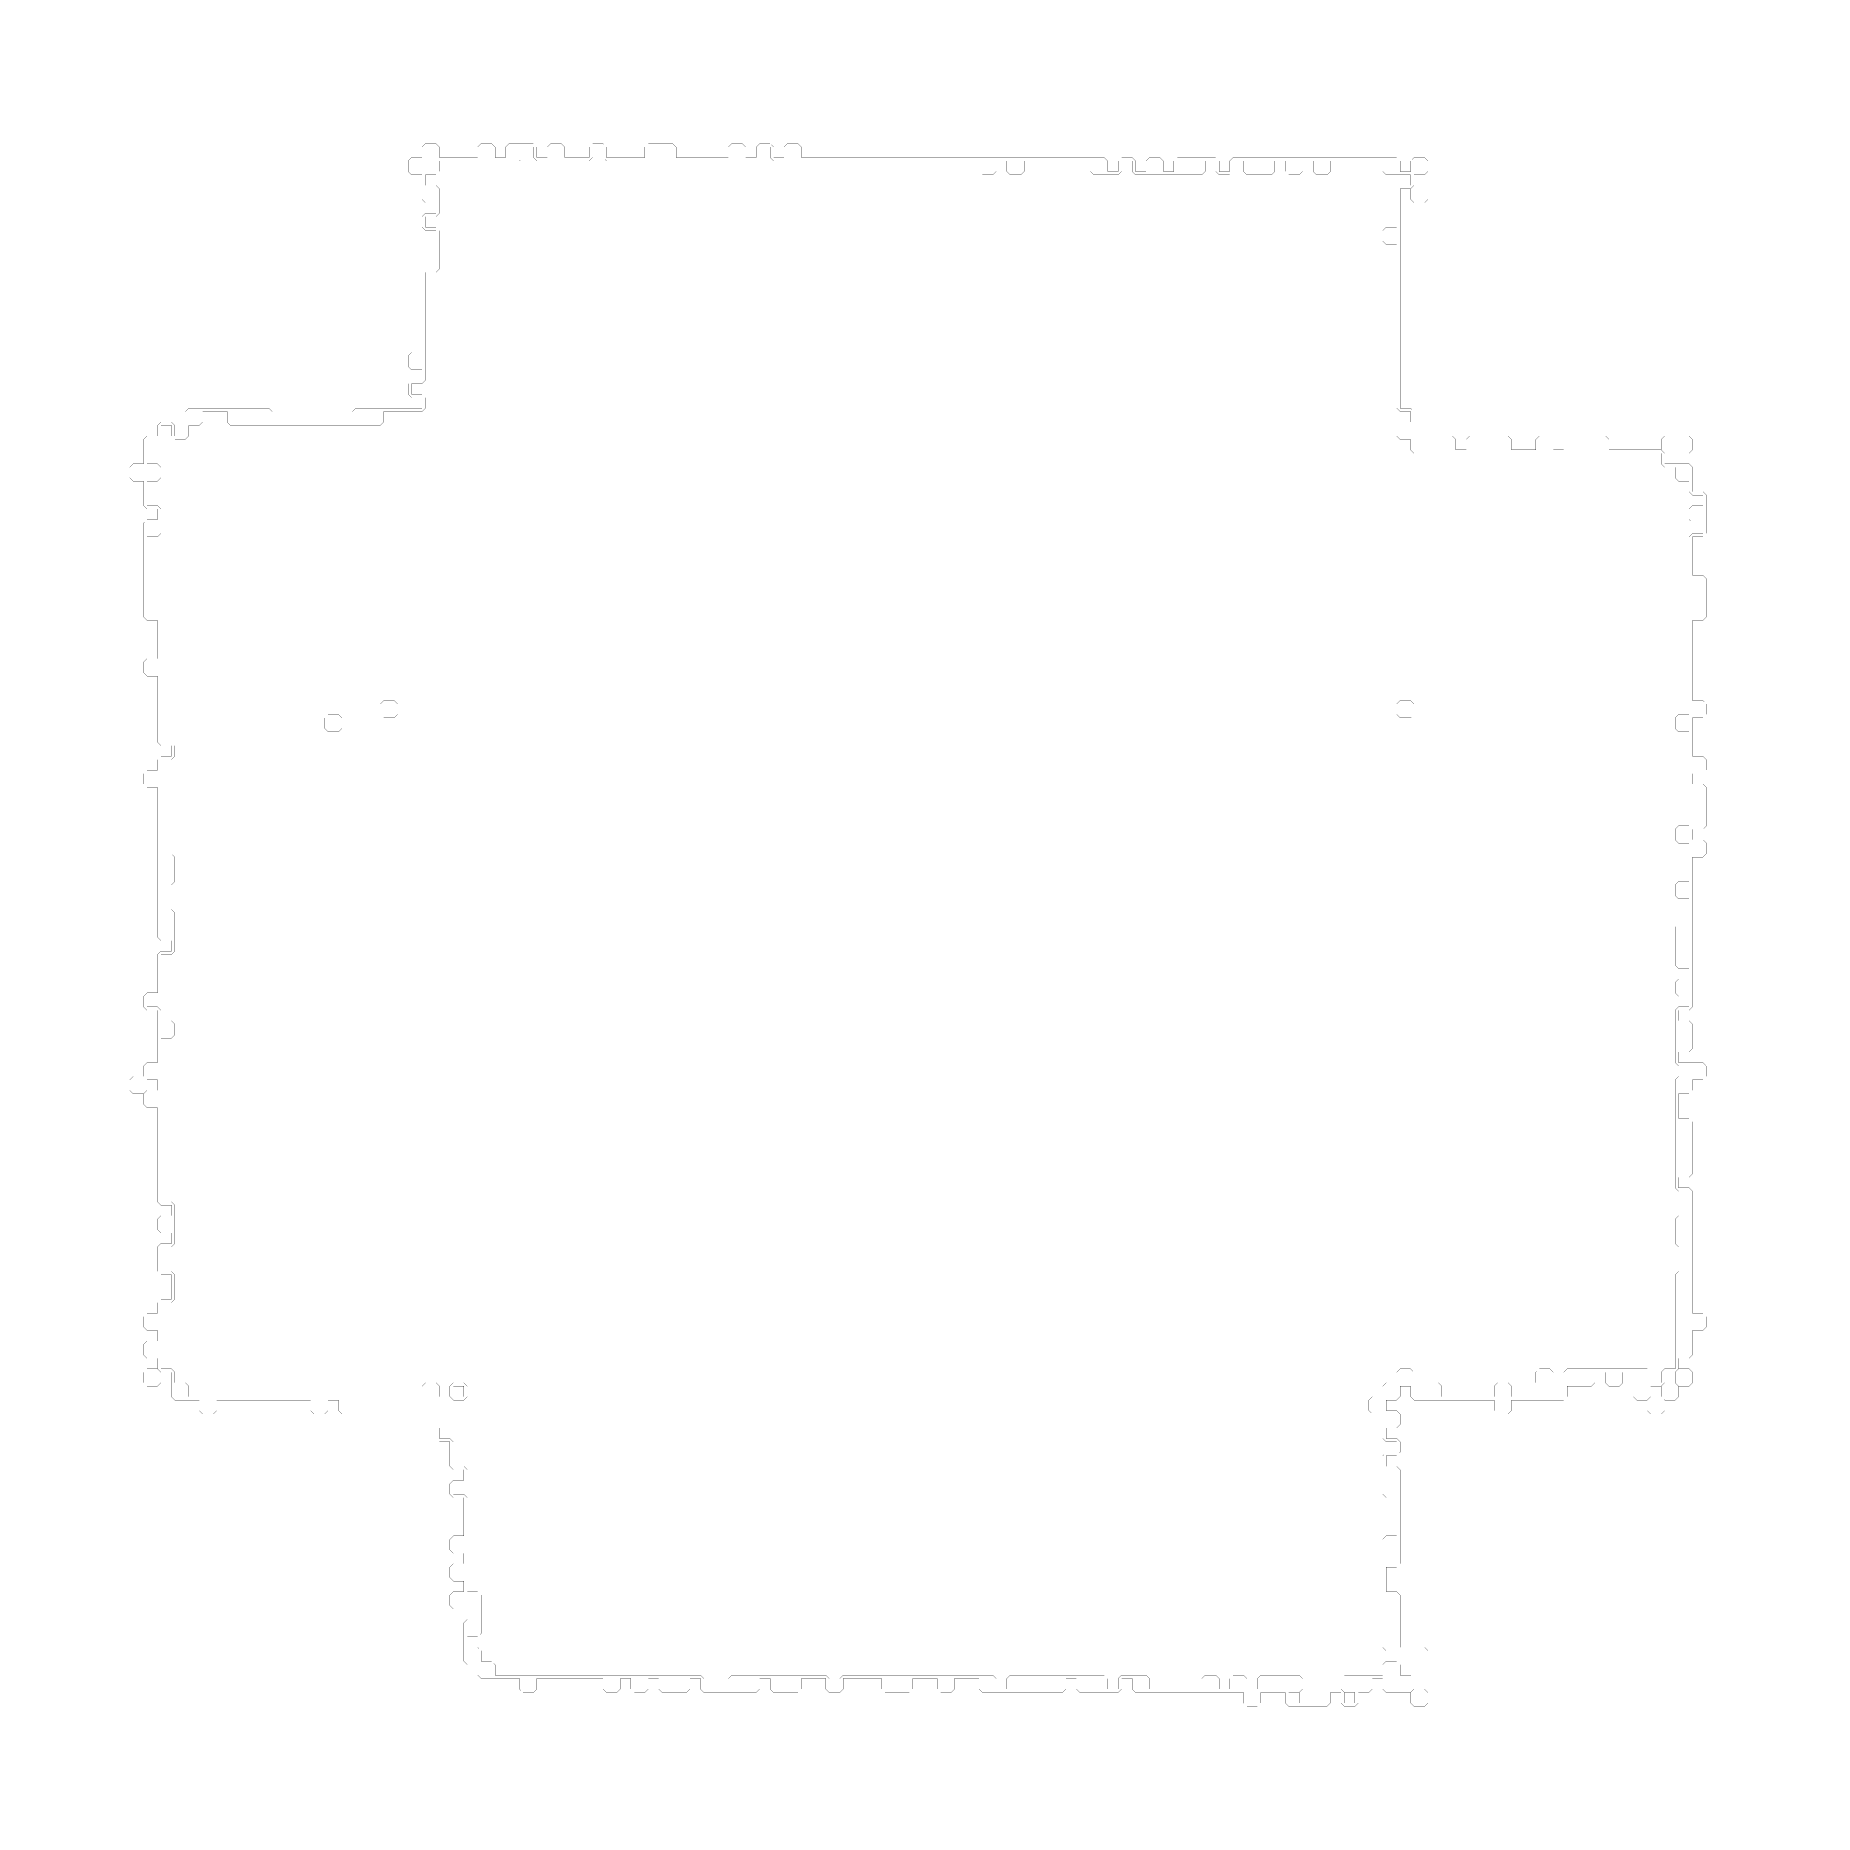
# Model space of a CAD drawing. Header units: metres. Extents: x 0 to 4966, y -4966 to 0.
import ezdxf

# ---------------------------------------------------------------- set-up
doc = ezdxf.new("R2010")
doc.units = ezdxf.units.M
doc.layers.add('conductor', color=1, linetype='Continuous')
doc.layers.add('substrate', color=5, linetype='Continuous')

msp = doc.modelspace()

# ---------------------------------------------------------------- linework, layer by layer
at = {"layer": 'conductor', "const_width": 0.5}
for points in [[(1360.4, -310.9), (1360.4, -320.7), (1360.4, -330.4), (1360.4, -340.1), (1350.6, -349.8), (1340.9, -349.8), (1331.2, -349.8), (1321.5, -349.8), (1311.8, -349.8), (1302.1, -349.8), (1292.3, -349.8), (1282.6, -349.8), (1272.9, -349.8), (1263.2, -349.8), (1253.5, -349.8), (1243.8, -349.8), (1234, -349.8), (1224.3, -349.8), (1214.6, -349.8), (1204.9, -349.8), (1195.2, -349.8), (1185.4, -349.8), (1175.7, -349.8), (1166, -349.8), (1156.3, -349.8), (1146.6, -349.8), (1136.9, -349.8), (1127.1, -349.8), (1127.1, -359.5), (1127.1, -369.2), (1127.1, -379), (1117.4, -388.7), (1107.7, -388.7), (1098, -388.7), (1088.3, -388.7), (1088.3, -398.4), (1088.3, -408.1), (1088.3, -417.8), (1098, -417.8), (1107.7, -417.8), (1117.4, -417.8), (1127.1, -427.5), (1127.1, -437.3), (1127.1, -447), (1127.1, -456.7), (1127.1, -466.4), (1127.1, -476.1), (1127.1, -485.8), (1127.1, -495.6), (1117.4, -505.3), (1107.7, -505.3), (1098, -505.3), (1088.3, -505.3), (1088.3, -515), (1088.3, -524.7), (1088.3, -534.4), (1098, -534.4), (1107.7, -534.4), (1117.4, -534.4), (1127.1, -544.1), (1127.1, -553.9), (1127.1, -563.6), (1127.1, -573.3), (1127.1, -583), (1127.1, -592.7), (1127.1, -602.4), (1127.1, -612.2), (1127.1, -621.9), (1127.1, -631.6), (1127.1, -641.3), (1127.1, -651), (1117.4, -660.7), (1107.7, -660.7), (1098, -660.7), (1088.3, -660.7), (1088.3, -670.5), (1088.3, -680.2), (1088.3, -689.9), (1088.3, -699.6), (1088.3, -709.3), (1088.3, -719), (1088.3, -728.8), (1088.3, -738.5), (1088.3, -748.2), (1088.3, -757.9), (1088.3, -767.6), (1088.3, -777.3), (1088.3, -787.1), (1088.3, -796.8), (1088.3, -806.5), (1088.3, -816.2), (1088.3, -825.9), (1088.3, -835.6), (1088.3, -845.4), (1088.3, -855.1), (1088.3, -864.8), (1088.3, -874.5), (1088.3, -884.2), (1088.3, -893.9), (1088.3, -903.7), (1088.3, -913.4), (1088.3, -923.1), (1088.3, -932.8), (1088.3, -942.5), (1088.3, -952.2), (1088.3, -962), (1078.6, -971.7), (1068.8, -971.7), (1059.1, -971.7), (1049.4, -971.7), (1049.4, -981.4), (1049.4, -991.1), (1049.4, -1000.8), (1059.1, -1000.8), (1068.8, -1000.8), (1078.6, -1000.8), (1088.3, -1010.5), (1088.3, -1020.3), (1088.3, -1030), (1088.3, -1039.7), (1078.6, -1049.4), (1068.8, -1049.4), (1059.1, -1049.4), (1049.4, -1049.4), (1039.7, -1049.4), (1030, -1049.4), (1020.3, -1049.4), (1010.5, -1049.4), (1000.8, -1049.4), (991.1, -1049.4), (981.4, -1049.4), (971.7, -1049.4), (971.7, -1059.1), (971.7, -1068.8), (971.7, -1078.6), (962, -1088.3), (952.2, -1088.3), (942.5, -1088.3), (932.8, -1088.3), (923.1, -1088.3), (913.4, -1088.3), (903.7, -1088.3), (893.9, -1088.3), (884.2, -1088.3), (874.5, -1088.3), (864.8, -1088.3), (855.1, -1088.3), (845.4, -1088.3), (835.6, -1088.3), (825.9, -1088.3), (816.2, -1088.3), (806.5, -1088.3), (796.8, -1088.3), (787.1, -1088.3), (777.3, -1088.3), (767.6, -1088.3), (757.9, -1088.3), (748.2, -1088.3), (738.5, -1088.3), (728.8, -1088.3), (719, -1088.3), (709.3, -1088.3), (699.6, -1088.3), (689.9, -1088.3), (680.2, -1088.3), (670.5, -1088.3), (660.7, -1088.3), (651, -1088.3), (641.3, -1088.3), (631.6, -1088.3), (621.9, -1088.3), (612.2, -1088.3), (602.4, -1088.3), (592.7, -1088.3), (583, -1088.3), (573.3, -1088.3), (563.6, -1088.3), (553.9, -1088.3), (544.1, -1088.3), (534.4, -1078.6), (534.4, -1068.8), (534.4, -1059.1), (534.4, -1049.4), (524.7, -1049.4), (515, -1049.4), (505.3, -1049.4), (495.6, -1049.4), (485.8, -1049.4), (476.1, -1049.4), (466.4, -1049.4), (466.4, -1059.1), (466.4, -1068.8), (466.4, -1078.6), (456.7, -1088.3), (447, -1088.3), (437.3, -1088.3), (427.5, -1088.3), (427.5, -1098), (427.5, -1107.7), (427.5, -1117.4), (417.8, -1127.1), (408.1, -1127.1), (398.4, -1127.1), (388.7, -1127.1), (379, -1117.4), (379, -1107.7), (379, -1098), (379, -1088.3), (369.2, -1088.3), (359.5, -1088.3), (349.8, -1088.3), (349.8, -1098), (349.8, -1107.7), (349.8, -1117.4), (349.8, -1127.1), (349.8, -1136.9), (349.8, -1146.6), (349.8, -1156.3), (340.1, -1166), (330.4, -1166), (320.7, -1166), (310.9, -1166), (310.9, -1175.7), (310.9, -1185.4), (310.9, -1195.2), (320.7, -1195.2), (330.4, -1195.2), (340.1, -1195.2), (349.8, -1204.9), (349.8, -1214.6), (349.8, -1224.3), (349.8, -1234), (340.1, -1243.8), (330.4, -1243.8), (320.7, -1243.8), (310.9, -1243.8), (310.9, -1253.5), (310.9, -1263.2), (310.9, -1272.9), (310.9, -1282.6), (310.9, -1292.3), (310.9, -1302.1), (310.9, -1311.8), (320.7, -1311.8), (330.4, -1311.8), (340.1, -1311.8), (349.8, -1321.5), (349.8, -1331.2), (349.8, -1340.9), (349.8, -1350.6), (349.8, -1360.4), (349.8, -1370.1), (349.8, -1379.8), (349.8, -1389.5), (340.1, -1399.2), (330.4, -1399.2), (320.7, -1399.2), (310.9, -1399.2), (310.9, -1408.9), (310.9, -1418.7), (310.9, -1428.4), (320.7, -1428.4), (330.4, -1428.4), (340.1, -1428.4), (349.8, -1438.1), (349.8, -1447.8), (349.8, -1457.5), (349.8, -1467.2), (349.8, -1477), (349.8, -1486.7), (349.8, -1496.4), (349.8, -1506.1), (349.8, -1515.8), (349.8, -1525.5), (349.8, -1535.3), (349.8, -1545), (349.8, -1554.7), (349.8, -1564.4), (349.8, -1574.1), (349.8, -1583.8), (349.8, -1593.6), (349.8, -1603.3), (349.8, -1613), (349.8, -1622.7), (349.8, -1632.4), (349.8, -1642.1), (349.8, -1651.9), (349.8, -1661.6), (349.8, -1671.3), (349.8, -1681), (349.8, -1690.7), (349.8, -1700.4), (349.8, -1710.2), (349.8, -1719.9), (349.8, -1729.6), (349.8, -1739.3), (349.8, -1749), (349.8, -1758.7), (349.8, -1768.5), (349.8, -1778.2), (349.8, -1787.9), (349.8, -1797.6), (349.8, -1807.3), (349.8, -1817), (349.8, -1826.8), (349.8, -1836.5), (349.8, -1846.2), (349.8, -1855.9), (349.8, -1865.6), (349.8, -1875.3), (349.8, -1885.1), (349.8, -1894.8), (349.8, -1904.5), (349.8, -1914.2), (349.8, -1923.9), (349.8, -1933.6), (349.8, -1943.4), (349.8, -1953.1), (349.8, -1962.8), (349.8, -1972.5), (359.5, -1972.5), (369.2, -1972.5), (379, -1972.5), (388.7, -1982.2), (388.7, -1991.9), (388.7, -2001.7), (388.7, -2011.4), (379, -2021.1), (369.2, -2021.1), (359.5, -2021.1), (349.8, -2021.1), (349.8, -2030.8), (349.8, -2040.5), (349.8, -2050.2), (349.8, -2060), (349.8, -2069.7), (349.8, -2079.4), (349.8, -2089.1), (349.8, -2098.8), (349.8, -2108.5), (349.8, -2118.3), (349.8, -2128), (349.8, -2137.7), (349.8, -2147.4), (349.8, -2157.1), (349.8, -2166.8), (349.8, -2176.6), (349.8, -2186.3), (349.8, -2196), (349.8, -2205.7), (349.8, -2215.4), (349.8, -2225.1), (349.8, -2234.9), (349.8, -2244.6), (349.8, -2254.3), (349.8, -2264), (349.8, -2273.7), (349.8, -2283.4), (359.5, -2283.4), (369.2, -2283.4), (379, -2283.4), (388.7, -2293.2), (388.7, -2302.9), (388.7, -2312.6), (388.7, -2322.3), (388.7, -2332), (388.7, -2341.7), (388.7, -2351.5), (388.7, -2361.2), (379, -2370.9), (369.2, -2370.9), (359.5, -2370.9), (349.8, -2370.9), (349.8, -2380.6), (349.8, -2390.3), (349.8, -2400), (349.8, -2409.8), (349.8, -2419.5), (349.8, -2429.2), (349.8, -2438.9), (359.5, -2438.9), (369.2, -2438.9), (379, -2438.9), (388.7, -2448.6), (388.7, -2458.3), (388.7, -2468.1), (388.7, -2477.8), (388.7, -2487.5), (388.7, -2497.2), (388.7, -2506.9), (388.7, -2516.7), (388.7, -2526.4), (388.7, -2536.1), (388.7, -2545.8), (388.7, -2555.5), (379, -2565.2), (369.2, -2565.2), (359.5, -2565.2), (349.8, -2565.2), (349.8, -2575), (349.8, -2584.7), (349.8, -2594.4), (349.8, -2604.1), (349.8, -2613.8), (349.8, -2623.5), (349.8, -2633.3), (349.8, -2643), (349.8, -2652.7), (349.8, -2662.4), (349.8, -2672.1), (340.1, -2681.8), (330.4, -2681.8), (320.7, -2681.8), (310.9, -2681.8), (310.9, -2691.6), (310.9, -2701.3), (310.9, -2711), (320.7, -2711), (330.4, -2711), (340.1, -2711), (349.8, -2720.7), (349.8, -2730.4), (349.8, -2740.1), (349.8, -2749.9), (359.5, -2749.9), (369.2, -2749.9), (379, -2749.9), (388.7, -2759.6), (388.7, -2769.3), (388.7, -2779), (388.7, -2788.7), (379, -2798.4), (369.2, -2798.4), (359.5, -2798.4), (349.8, -2798.4), (349.8, -2808.2), (349.8, -2817.9), (349.8, -2827.6), (349.8, -2837.3), (349.8, -2847), (349.8, -2856.7), (349.8, -2866.5), (349.8, -2876.2), (349.8, -2885.9), (349.8, -2895.6), (349.8, -2905.3), (349.8, -2915), (349.8, -2924.8), (349.8, -2934.5), (349.8, -2944.2), (349.8, -2953.9), (349.8, -2963.6), (349.8, -2973.3), (349.8, -2983.1), (349.8, -2992.8), (349.8, -3002.5), (349.8, -3012.2), (349.8, -3021.9), (349.8, -3031.6), (349.8, -3041.4), (349.8, -3051.1), (349.8, -3060.8), (349.8, -3070.5), (349.8, -3080.2), (349.8, -3089.9), (349.8, -3099.7), (349.8, -3109.4), (349.8, -3119.1), (349.8, -3128.8), (349.8, -3138.5), (349.8, -3148.2), (349.8, -3158), (349.8, -3167.7), (349.8, -3177.4), (349.8, -3187.1), (349.8, -3196.8), (349.8, -3206.5), (349.8, -3216.3), (349.8, -3226), (349.8, -3235.7), (349.8, -3245.4), (349.8, -3255.1), (359.5, -3255.1), (369.2, -3255.1), (379, -3255.1), (388.7, -3264.8), (388.7, -3274.6), (388.7, -3284.3), (388.7, -3294), (388.7, -3303.7), (388.7, -3313.4), (388.7, -3323.1), (388.7, -3332.9), (388.7, -3342.6), (388.7, -3352.3), (388.7, -3362), (388.7, -3371.7), (379, -3381.4), (369.2, -3381.4), (359.5, -3381.4), (349.8, -3381.4), (349.8, -3391.2), (349.8, -3400.9), (349.8, -3410.6), (349.8, -3420.3), (349.8, -3430), (349.8, -3439.7), (349.8, -3449.5), (359.5, -3449.5), (369.2, -3449.5), (379, -3449.5), (388.7, -3459.2), (388.7, -3468.9), (388.7, -3478.6), (388.7, -3488.3), (388.7, -3498), (388.7, -3507.8), (388.7, -3517.5), (388.7, -3527.2), (379, -3536.9), (369.2, -3536.9), (359.5, -3536.9), (349.8, -3536.9), (349.8, -3546.6), (349.8, -3556.3), (349.8, -3566.1), (349.8, -3575.8), (349.8, -3585.5), (349.8, -3595.2), (349.8, -3604.9), (349.8, -3614.6), (349.8, -3624.4), (349.8, -3634.1), (349.8, -3643.8), (349.8, -3653.5), (349.8, -3663.2), (349.8, -3672.9), (349.8, -3682.7), (349.8, -3692.4), (349.8, -3702.1), (349.8, -3711.8), (349.8, -3721.5), (359.5, -3721.5), (369.2, -3721.5), (379, -3721.5), (388.7, -3731.2), (388.7, -3741), (388.7, -3750.7), (388.7, -3760.4), (398.4, -3760.4), (408.1, -3760.4), (417.8, -3760.4), (427.5, -3770.1), (427.5, -3779.8), (427.5, -3789.6), (427.5, -3799.3), (437.3, -3799.3), (447, -3799.3), (456.7, -3799.3), (466.4, -3799.3), (476.1, -3799.3), (485.8, -3799.3), (495.6, -3799.3), (505.3, -3799.3), (515, -3799.3), (524.7, -3799.3), (534.4, -3799.3), (544.1, -3799.3), (553.9, -3799.3), (563.6, -3799.3), (573.3, -3799.3), (583, -3799.3), (592.7, -3799.3), (602.4, -3799.3), (612.2, -3799.3), (621.9, -3799.3), (631.6, -3799.3), (641.3, -3799.3), (651, -3799.3), (660.7, -3799.3), (670.5, -3799.3), (680.2, -3799.3), (689.9, -3799.3), (699.6, -3799.3), (709.3, -3799.3), (719, -3799.3), (728.8, -3799.3), (738.5, -3799.3), (748.2, -3799.3), (757.9, -3799.3), (767.6, -3799.3), (777.3, -3799.3), (787.1, -3799.3), (796.8, -3799.3), (806.5, -3799.3), (816.2, -3799.3), (825.9, -3799.3), (835.6, -3799.3), (845.4, -3799.3), (855.1, -3799.3), (864.8, -3799.3), (874.5, -3799.3), (884.2, -3799.3), (893.9, -3799.3), (903.7, -3799.3), (913.4, -3799.3), (923.1, -3799.3), (932.8, -3799.3), (942.5, -3799.3), (952.2, -3799.3), (962, -3799.3), (971.7, -3799.3), (981.4, -3799.3), (991.1, -3799.3), (1000.8, -3799.3), (1010.5, -3799.3), (1020.3, -3799.3), (1030, -3799.3), (1039.7, -3799.3), (1049.4, -3799.3), (1059.1, -3799.3), (1068.8, -3799.3), (1078.6, -3799.3), (1078.6, -3789.6), (1078.6, -3779.8), (1078.6, -3770.1), (1088.3, -3760.4), (1098, -3760.4), (1107.7, -3760.4), (1117.4, -3760.4), (1127.1, -3770.1), (1127.1, -3779.8), (1127.1, -3789.6), (1127.1, -3799.3), (1136.9, -3799.3), (1146.6, -3799.3), (1156.3, -3799.3), (1166, -3809), (1166, -3818.7), (1166, -3828.4), (1166, -3838.1), (1166, -3847.9), (1166, -3857.6), (1166, -3867.3), (1166, -3877), (1156.3, -3886.7), (1146.6, -3886.7), (1136.9, -3886.7), (1127.1, -3886.7), (1127.1, -3896.4), (1127.1, -3906.2), (1127.1, -3915.9), (1136.9, -3915.9), (1146.6, -3915.9), (1156.3, -3915.9), (1166, -3925.6), (1166, -3935.3), (1166, -3945), (1166, -3954.7), (1166, -3964.5), (1166, -3974.2), (1166, -3983.9), (1166, -3993.6), (1175.7, -3993.6), (1185.4, -3993.6), (1195.2, -3993.6), (1204.9, -4003.3), (1204.9, -4013), (1204.9, -4022.8), (1204.9, -4032.5), (1195.2, -4042.2), (1185.4, -4042.2), (1175.7, -4042.2), (1166, -4042.2), (1166, -4051.9), (1166, -4061.6), (1166, -4071.3), (1175.7, -4071.3), (1185.4, -4071.3), (1195.2, -4071.3), (1204.9, -4081.1), (1204.9, -4090.8), (1204.9, -4100.5), (1204.9, -4110.2), (1204.9, -4119.9), (1204.9, -4129.6), (1204.9, -4139.4), (1204.9, -4149.1), (1204.9, -4158.8), (1204.9, -4168.5), (1204.9, -4178.2), (1204.9, -4187.9), (1204.9, -4197.7), (1204.9, -4207.4), (1204.9, -4217.1), (1204.9, -4226.8), (1204.9, -4236.5), (1204.9, -4246.2), (1204.9, -4256), (1204.9, -4265.7), (1204.9, -4275.4), (1204.9, -4285.1), (1204.9, -4294.8), (1204.9, -4304.5), (1204.9, -4314.3), (1204.9, -4324), (1204.9, -4333.7), (1204.9, -4343.4), (1214.6, -4343.4), (1224.3, -4343.4), (1234, -4343.4), (1243.8, -4353.1), (1243.8, -4362.8), (1243.8, -4372.6), (1243.8, -4382.3), (1243.8, -4392), (1243.8, -4401.7), (1243.8, -4411.4), (1243.8, -4421.1), (1243.8, -4430.9), (1243.8, -4440.6), (1243.8, -4450.3), (1243.8, -4460), (1234, -4469.7), (1224.3, -4469.7), (1214.6, -4469.7), (1204.9, -4469.7), (1204.9, -4479.4), (1204.9, -4489.2), (1204.9, -4498.9), (1214.6, -4498.9), (1224.3, -4498.9), (1234, -4498.9), (1243.8, -4508.6), (1243.8, -4518.3), (1243.8, -4528), (1243.8, -4537.7), (1253.5, -4537.7), (1263.2, -4537.7), (1272.9, -4537.7), (1282.6, -4547.5), (1282.6, -4557.2), (1282.6, -4566.9), (1282.6, -4576.6), (1292.3, -4576.6), (1302.1, -4576.6), (1311.8, -4576.6), (1321.5, -4576.6), (1331.2, -4576.6), (1340.9, -4576.6), (1350.6, -4576.6), (1360.4, -4576.6), (1370.1, -4576.6), (1379.8, -4576.6), (1389.5, -4576.6), (1399.2, -4576.6), (1408.9, -4576.6), (1418.7, -4576.6), (1428.4, -4576.6), (1438.1, -4576.6), (1447.8, -4576.6), (1457.5, -4576.6), (1467.2, -4576.6), (1477, -4576.6), (1486.7, -4576.6), (1496.4, -4576.6), (1506.1, -4576.6), (1515.8, -4576.6), (1525.5, -4576.6), (1535.3, -4576.6), (1545, -4576.6), (1554.7, -4576.6), (1564.4, -4576.6), (1574.1, -4576.6), (1583.8, -4576.6), (1593.6, -4576.6), (1603.3, -4576.6), (1613, -4576.6), (1622.7, -4576.6), (1632.4, -4576.6), (1642.1, -4576.6), (1651.9, -4576.6), (1661.6, -4576.6), (1671.3, -4576.6), (1681, -4576.6), (1690.7, -4576.6), (1700.4, -4576.6), (1710.2, -4576.6), (1719.9, -4576.6), (1729.6, -4576.6), (1739.3, -4576.6), (1749, -4576.6), (1758.7, -4576.6), (1768.5, -4576.6), (1778.2, -4576.6), (1787.9, -4576.6), (1797.6, -4576.6), (1807.3, -4576.6), (1817, -4576.6), (1826.8, -4576.6), (1836.5, -4576.6), (1846.2, -4576.6), (1855.9, -4576.6), (1865.6, -4586.3), (1865.6, -4596), (1865.6, -4605.8), (1865.6, -4615.5), (1875.3, -4615.5), (1885.1, -4615.5), (1894.8, -4615.5), (1904.5, -4615.5), (1914.2, -4615.5), (1923.9, -4615.5), (1933.6, -4615.5), (1933.6, -4605.8), (1933.6, -4596), (1933.6, -4586.3), (1943.4, -4576.6), (1953.1, -4576.6), (1962.8, -4576.6), (1972.5, -4576.6), (1982.2, -4576.6), (1991.9, -4576.6), (2001.7, -4576.6), (2011.4, -4576.6), (2021.1, -4576.6), (2030.8, -4576.6), (2040.5, -4576.6), (2050.2, -4576.6), (2060, -4576.6), (2069.7, -4576.6), (2079.4, -4576.6), (2089.1, -4576.6), (2098.8, -4576.6), (2108.5, -4576.6), (2118.3, -4576.6), (2128, -4576.6), (2137.7, -4576.6), (2147.4, -4576.6), (2157.1, -4576.6), (2166.8, -4576.6), (2176.6, -4576.6), (2186.3, -4576.6), (2196, -4576.6), (2205.7, -4576.6), (2215.4, -4586.3), (2215.4, -4596), (2215.4, -4605.8), (2215.4, -4615.5), (2225.1, -4615.5), (2234.9, -4615.5), (2244.6, -4615.5), (2244.6, -4605.8), (2244.6, -4596), (2244.6, -4586.3), (2254.3, -4576.6), (2264, -4576.6), (2273.7, -4576.6), (2283.4, -4576.6), (2293.2, -4576.6), (2302.9, -4576.6), (2312.6, -4576.6), (2322.3, -4576.6), (2332, -4576.6), (2341.7, -4576.6), (2351.5, -4576.6), (2361.2, -4576.6), (2370.9, -4576.6), (2380.6, -4576.6), (2390.3, -4576.6), (2400, -4576.6), (2409.8, -4576.6), (2419.5, -4576.6), (2429.2, -4576.6), (2438.9, -4576.6), (2448.6, -4576.6), (2458.3, -4576.6), (2468.1, -4576.6), (2477.8, -4576.6), (2487.5, -4576.6), (2497.2, -4576.6), (2506.9, -4576.6), (2516.7, -4576.6), (2526.4, -4576.6), (2536.1, -4576.6), (2545.8, -4576.6), (2555.5, -4576.6), (2565.2, -4576.6), (2575, -4576.6), (2584.7, -4576.6), (2594.4, -4576.6), (2604.1, -4576.6), (2613.8, -4576.6), (2623.5, -4576.6), (2633.3, -4576.6), (2643, -4576.6), (2652.7, -4576.6), (2662.4, -4576.6), (2672.1, -4576.6), (2681.8, -4586.3), (2681.8, -4596), (2681.8, -4605.8), (2681.8, -4615.5), (2691.6, -4615.5), (2701.3, -4615.5), (2711, -4615.5), (2711, -4605.8), (2711, -4596), (2711, -4586.3), (2720.7, -4576.6), (2730.4, -4576.6), (2740.1, -4576.6), (2749.9, -4576.6), (2759.6, -4576.6), (2769.3, -4576.6), (2779, -4576.6), (2788.7, -4576.6), (2798.4, -4576.6), (2808.2, -4576.6), (2817.9, -4576.6), (2827.6, -4576.6), (2837.3, -4576.6), (2847, -4576.6), (2856.7, -4576.6), (2866.5, -4576.6), (2876.2, -4576.6), (2885.9, -4576.6), (2895.6, -4576.6), (2905.3, -4576.6), (2915, -4576.6), (2924.8, -4576.6), (2934.5, -4576.6), (2944.2, -4576.6), (2953.9, -4576.6), (2963.6, -4576.6), (2973.3, -4576.6), (2983.1, -4576.6), (2992.8, -4586.3), (2992.8, -4596), (2992.8, -4605.8), (2992.8, -4615.5), (3002.5, -4615.5), (3012.2, -4615.5), (3021.9, -4615.5), (3021.9, -4605.8), (3021.9, -4596), (3021.9, -4586.3), (3031.6, -4576.6), (3041.4, -4576.6), (3051.1, -4576.6), (3060.8, -4576.6), (3070.5, -4576.6), (3080.2, -4576.6), (3089.9, -4576.6), (3099.7, -4576.6), (3109.4, -4586.3), (3109.4, -4596), (3109.4, -4605.8), (3109.4, -4615.5), (3119.1, -4615.5), (3128.8, -4615.5), (3138.5, -4615.5), (3148.2, -4615.5), (3158, -4615.5), (3167.7, -4615.5), (3177.4, -4615.5), (3187.1, -4615.5), (3196.8, -4615.5), (3206.5, -4615.5), (3216.3, -4615.5), (3226, -4615.5), (3235.7, -4615.5), (3245.4, -4615.5), (3255.1, -4615.5), (3255.1, -4605.8), (3255.1, -4596), (3255.1, -4586.3), (3264.8, -4576.6), (3274.6, -4576.6), (3284.3, -4576.6), (3294, -4576.6), (3303.7, -4586.3), (3303.7, -4596), (3303.7, -4605.8), (3303.7, -4615.5), (3313.4, -4615.5), (3323.1, -4615.5), (3332.9, -4615.5), (3332.9, -4605.8), (3332.9, -4596), (3332.9, -4586.3), (3342.6, -4576.6), (3352.3, -4576.6), (3362, -4576.6), (3371.7, -4576.6), (3381.4, -4586.3), (3381.4, -4596), (3381.4, -4605.8), (3381.4, -4615.5), (3391.2, -4615.5), (3400.9, -4615.5), (3410.6, -4615.5), (3410.6, -4605.8), (3410.6, -4596), (3410.6, -4586.3), (3420.3, -4576.6), (3430, -4576.6), (3439.7, -4576.6), (3449.5, -4576.6), (3459.2, -4576.6), (3468.9, -4576.6), (3478.6, -4576.6), (3488.3, -4576.6), (3498, -4576.6), (3507.8, -4576.6), (3517.5, -4576.6), (3527.2, -4576.6), (3536.9, -4586.3), (3536.9, -4596), (3536.9, -4605.8), (3536.9, -4615.5), (3527.2, -4625.2), (3517.5, -4625.2), (3507.8, -4625.2), (3498, -4625.2), (3498, -4634.9), (3498, -4644.6), (3498, -4654.3), (3507.8, -4654.3), (3517.5, -4654.3), (3527.2, -4654.3), (3527.2, -4644.6), (3527.2, -4634.9), (3527.2, -4625.2), (3536.9, -4615.5), (3546.6, -4615.5), (3556.3, -4615.5), (3566.1, -4615.5), (3575.8, -4615.5), (3585.5, -4615.5), (3595.2, -4615.5), (3604.9, -4615.5), (3614.6, -4615.5), (3624.4, -4615.5), (3634.1, -4615.5), (3643.8, -4615.5), (3653.5, -4625.2), (3653.5, -4634.9), (3653.5, -4644.6), (3653.5, -4654.3), (3663.2, -4654.3), (3672.9, -4654.3), (3682.7, -4654.3), (3682.7, -4644.6), (3682.7, -4634.9), (3682.7, -4625.2), (3672.9, -4625.2), (3663.2, -4625.2), (3653.5, -4625.2), (3643.8, -4615.5), (3643.8, -4605.8), (3643.8, -4596), (3643.8, -4586.3), (3653.5, -4576.6), (3663.2, -4576.6), (3672.9, -4576.6), (3682.7, -4576.6), (3692.4, -4576.6), (3702.1, -4576.6), (3711.8, -4576.6), (3721.5, -4576.6), (3731.2, -4576.6), (3741, -4576.6), (3750.7, -4576.6), (3760.4, -4576.6), (3760.4, -4566.9), (3760.4, -4557.2), (3760.4, -4547.5), (3770.1, -4537.7), (3779.8, -4537.7), (3789.6, -4537.7), (3799.3, -4537.7), (3799.3, -4528), (3799.3, -4518.3), (3799.3, -4508.6), (3789.6, -4508.6), (3779.8, -4508.6), (3770.1, -4508.6), (3760.4, -4498.9), (3760.4, -4489.2), (3760.4, -4479.4), (3760.4, -4469.7), (3760.4, -4460), (3760.4, -4450.3), (3760.4, -4440.6), (3760.4, -4430.9), (3760.4, -4421.1), (3760.4, -4411.4), (3760.4, -4401.7), (3760.4, -4392), (3760.4, -4382.3), (3760.4, -4372.6), (3760.4, -4362.8), (3760.4, -4353.1), (3760.4, -4343.4), (3760.4, -4333.7), (3760.4, -4324), (3760.4, -4314.3), (3760.4, -4304.5), (3760.4, -4294.8), (3760.4, -4285.1), (3760.4, -4275.4), (3760.4, -4265.7), (3760.4, -4256), (3760.4, -4246.2), (3760.4, -4236.5), (3760.4, -4226.8), (3760.4, -4217.1), (3760.4, -4207.4), (3760.4, -4197.7), (3770.1, -4187.9), (3779.8, -4187.9), (3789.6, -4187.9), (3799.3, -4187.9), (3799.3, -4178.2), (3799.3, -4168.5), (3799.3, -4158.8), (3799.3, -4149.1), (3799.3, -4139.4), (3799.3, -4129.6), (3799.3, -4119.9), (3799.3, -4110.2), (3799.3, -4100.5), (3799.3, -4090.8), (3799.3, -4081.1), (3789.6, -4081.1), (3779.8, -4081.1), (3770.1, -4081.1), (3760.4, -4071.3), (3760.4, -4061.6), (3760.4, -4051.9), (3760.4, -4042.2), (3760.4, -4032.5), (3760.4, -4022.8), (3760.4, -4013), (3760.4, -4003.3), (3760.4, -3993.6), (3760.4, -3983.9), (3760.4, -3974.2), (3760.4, -3964.5), (3770.1, -3954.7), (3779.8, -3954.7), (3789.6, -3954.7), (3799.3, -3954.7), (3799.3, -3945), (3799.3, -3935.3), (3799.3, -3925.6), (3789.6, -3925.6), (3779.8, -3925.6), (3770.1, -3925.6), (3760.4, -3915.9), (3760.4, -3906.2), (3760.4, -3896.4), (3760.4, -3886.7), (3760.4, -3877), (3760.4, -3867.3), (3760.4, -3857.6), (3760.4, -3847.9), (3750.7, -3847.9), (3741, -3847.9), (3731.2, -3847.9), (3721.5, -3838.1), (3721.5, -3828.4), (3721.5, -3818.7), (3721.5, -3809), (3731.2, -3799.3), (3741, -3799.3), (3750.7, -3799.3), (3760.4, -3799.3), (3760.4, -3789.6), (3760.4, -3779.8), (3760.4, -3770.1), (3770.1, -3760.4), (3779.8, -3760.4), (3789.6, -3760.4), (3799.3, -3760.4), (3799.3, -3750.7), (3799.3, -3741), (3799.3, -3731.2), (3809, -3721.5), (3818.7, -3721.5), (3828.4, -3721.5), (3838.1, -3721.5), (3847.9, -3731.2), (3847.9, -3741), (3847.9, -3750.7), (3847.9, -3760.4), (3857.6, -3760.4), (3867.3, -3760.4), (3877, -3760.4), (3886.7, -3760.4), (3896.4, -3760.4), (3906.2, -3760.4), (3915.9, -3760.4), (3925.6, -3770.1), (3925.6, -3779.8), (3925.6, -3789.6), (3925.6, -3799.3), (3935.3, -3799.3), (3945, -3799.3), (3954.7, -3799.3), (3964.5, -3799.3), (3974.2, -3799.3), (3983.9, -3799.3), (3993.6, -3799.3), (4003.3, -3799.3), (4013, -3799.3), (4022.8, -3799.3), (4032.5, -3799.3), (4042.2, -3799.3), (4051.9, -3799.3), (4061.6, -3799.3), (4071.3, -3799.3), (4071.3, -3789.6), (4071.3, -3779.8), (4071.3, -3770.1), (4081.1, -3760.4), (4090.8, -3760.4), (4100.5, -3760.4), (4110.2, -3760.4), (4119.9, -3770.1), (4119.9, -3779.8), (4119.9, -3789.6), (4119.9, -3799.3), (4129.6, -3799.3), (4139.4, -3799.3), (4149.1, -3799.3), (4149.1, -3789.6), (4149.1, -3779.8), (4149.1, -3770.1), (4158.8, -3760.4), (4168.5, -3760.4), (4178.2, -3760.4), (4187.9, -3760.4), (4187.9, -3750.7), (4187.9, -3741), (4187.9, -3731.2), (4197.7, -3721.5), (4207.4, -3721.5), (4217.1, -3721.5), (4226.8, -3721.5), (4236.5, -3731.2), (4236.5, -3741), (4236.5, -3750.7), (4236.5, -3760.4), (4246.2, -3760.4), (4256, -3760.4), (4265.7, -3760.4), (4265.7, -3750.7), (4265.7, -3741), (4265.7, -3731.2), (4275.4, -3721.5), (4285.1, -3721.5), (4294.8, -3721.5), (4304.5, -3721.5), (4314.3, -3721.5), (4324, -3721.5), (4333.7, -3721.5), (4343.4, -3721.5), (4353.1, -3721.5), (4362.8, -3721.5), (4372.6, -3721.5), (4382.3, -3721.5), (4392, -3721.5), (4401.7, -3721.5), (4411.4, -3721.5), (4421.1, -3721.5), (4430.9, -3721.5), (4440.6, -3721.5), (4450.3, -3721.5), (4460, -3721.5), (4469.7, -3721.5), (4479.4, -3721.5), (4489.2, -3721.5), (4498.9, -3721.5), (4508.6, -3731.2), (4508.6, -3741), (4508.6, -3750.7), (4508.6, -3760.4), (4518.3, -3760.4), (4528, -3760.4), (4537.7, -3760.4), (4537.7, -3750.7), (4537.7, -3741), (4537.7, -3731.2), (4547.5, -3721.5), (4557.2, -3721.5), (4566.9, -3721.5), (4576.6, -3721.5), (4576.6, -3711.8), (4576.6, -3702.1), (4576.6, -3692.4), (4576.6, -3682.7), (4576.6, -3672.9), (4576.6, -3663.2), (4576.6, -3653.5), (4576.6, -3643.8), (4576.6, -3634.1), (4576.6, -3624.4), (4576.6, -3614.6), (4576.6, -3604.9), (4576.6, -3595.2), (4576.6, -3585.5), (4576.6, -3575.8), (4576.6, -3566.1), (4576.6, -3556.3), (4576.6, -3546.6), (4576.6, -3536.9), (4576.6, -3527.2), (4576.6, -3517.5), (4576.6, -3507.8), (4576.6, -3498), (4576.6, -3488.3), (4576.6, -3478.6), (4576.6, -3468.9), (4576.6, -3459.2), (4586.3, -3449.5), (4596, -3449.5), (4605.8, -3449.5), (4615.5, -3449.5), (4615.5, -3439.7), (4615.5, -3430), (4615.5, -3420.3), (4615.5, -3410.6), (4615.5, -3400.9), (4615.5, -3391.2), (4615.5, -3381.4), (4605.8, -3381.4), (4596, -3381.4), (4586.3, -3381.4), (4576.6, -3371.7), (4576.6, -3362), (4576.6, -3352.3), (4576.6, -3342.6), (4576.6, -3332.9), (4576.6, -3323.1), (4576.6, -3313.4), (4576.6, -3303.7), (4586.3, -3294), (4596, -3294), (4605.8, -3294), (4615.5, -3294), (4615.5, -3284.3), (4615.5, -3274.6), (4615.5, -3264.8), (4615.5, -3255.1), (4615.5, -3245.4), (4615.5, -3235.7), (4615.5, -3226), (4605.8, -3226), (4596, -3226), (4586.3, -3226), (4576.6, -3216.3), (4576.6, -3206.5), (4576.6, -3196.8), (4576.6, -3187.1), (4576.6, -3177.4), (4576.6, -3167.7), (4576.6, -3158), (4576.6, -3148.2), (4576.6, -3138.5), (4576.6, -3128.8), (4576.6, -3119.1), (4576.6, -3109.4), (4576.6, -3099.7), (4576.6, -3089.9), (4576.6, -3080.2), (4576.6, -3070.5), (4576.6, -3060.8), (4576.6, -3051.1), (4576.6, -3041.4), (4576.6, -3031.6), (4576.6, -3021.9), (4576.6, -3012.2), (4576.6, -3002.5), (4576.6, -2992.8), (4576.6, -2983.1), (4576.6, -2973.3), (4576.6, -2963.6), (4576.6, -2953.9), (4576.6, -2944.2), (4576.6, -2934.5), (4576.6, -2924.8), (4576.6, -2915), (4586.3, -2905.3), (4596, -2905.3), (4605.8, -2905.3), (4615.5, -2905.3), (4615.5, -2895.6), (4615.5, -2885.9), (4615.5, -2876.2), (4605.8, -2876.2), (4596, -2876.2), (4586.3, -2876.2), (4576.6, -2866.5), (4576.6, -2856.7), (4576.6, -2847), (4576.6, -2837.3), (4576.6, -2827.6), (4576.6, -2817.9), (4576.6, -2808.2), (4576.6, -2798.4), (4576.6, -2788.7), (4576.6, -2779), (4576.6, -2769.3), (4576.6, -2759.6), (4576.6, -2749.9), (4576.6, -2740.1), (4576.6, -2730.4), (4576.6, -2720.7), (4586.3, -2711), (4596, -2711), (4605.8, -2711), (4615.5, -2711), (4615.5, -2701.3), (4615.5, -2691.6), (4615.5, -2681.8), (4605.8, -2681.8), (4596, -2681.8), (4586.3, -2681.8), (4576.6, -2672.1), (4576.6, -2662.4), (4576.6, -2652.7), (4576.6, -2643), (4586.3, -2633.3), (4596, -2633.3), (4605.8, -2633.3), (4615.5, -2633.3), (4615.5, -2623.5), (4615.5, -2613.8), (4615.5, -2604.1), (4605.8, -2604.1), (4596, -2604.1), (4586.3, -2604.1), (4576.6, -2594.4), (4576.6, -2584.7), (4576.6, -2575), (4576.6, -2565.2), (4576.6, -2555.5), (4576.6, -2545.8), (4576.6, -2536.1), (4576.6, -2526.4), (4576.6, -2516.7), (4576.6, -2506.9), (4576.6, -2497.2), (4576.6, -2487.5), (4586.3, -2477.8), (4596, -2477.8), (4605.8, -2477.8), (4615.5, -2477.8), (4615.5, -2468.1), (4615.5, -2458.3), (4615.5, -2448.6), (4615.5, -2438.9), (4615.5, -2429.2), (4615.5, -2419.5), (4615.5, -2409.8), (4605.8, -2409.8), (4596, -2409.8), (4586.3, -2409.8), (4576.6, -2400), (4576.6, -2390.3), (4576.6, -2380.6), (4576.6, -2370.9), (4586.3, -2361.2), (4596, -2361.2), (4605.8, -2361.2), (4615.5, -2361.2), (4615.5, -2351.5), (4615.5, -2341.7), (4615.5, -2332), (4615.5, -2322.3), (4615.5, -2312.6), (4615.5, -2302.9), (4615.5, -2293.2), (4615.5, -2283.4), (4615.5, -2273.7), (4615.5, -2264), (4615.5, -2254.3), (4605.8, -2254.3), (4596, -2254.3), (4586.3, -2254.3), (4576.6, -2244.6), (4576.6, -2234.9), (4576.6, -2225.1), (4576.6, -2215.4), (4586.3, -2205.7), (4596, -2205.7), (4605.8, -2205.7), (4615.5, -2205.7), (4615.5, -2196), (4615.5, -2186.3), (4615.5, -2176.6), (4615.5, -2166.8), (4615.5, -2157.1), (4615.5, -2147.4), (4615.5, -2137.7), (4615.5, -2128), (4615.5, -2118.3), (4615.5, -2108.5), (4615.5, -2098.8), (4615.5, -2089.1), (4615.5, -2079.4), (4615.5, -2069.7), (4615.5, -2060), (4615.5, -2050.2), (4615.5, -2040.5), (4615.5, -2030.8), (4615.5, -2021.1), (4615.5, -2011.4), (4615.5, -2001.7), (4615.5, -1991.9), (4615.5, -1982.2), (4615.5, -1972.5), (4615.5, -1962.8), (4615.5, -1953.1), (4615.5, -1943.4), (4605.8, -1943.4), (4596, -1943.4), (4586.3, -1943.4), (4576.6, -1933.6), (4576.6, -1923.9), (4576.6, -1914.2), (4576.6, -1904.5), (4586.3, -1894.8), (4596, -1894.8), (4605.8, -1894.8), (4615.5, -1894.8), (4615.5, -1885.1), (4615.5, -1875.3), (4615.5, -1865.6), (4615.5, -1855.9), (4615.5, -1846.2), (4615.5, -1836.5), (4615.5, -1826.8), (4615.5, -1817), (4615.5, -1807.3), (4615.5, -1797.6), (4615.5, -1787.9), (4615.5, -1778.2), (4615.5, -1768.5), (4615.5, -1758.7), (4615.5, -1749), (4615.5, -1739.3), (4615.5, -1729.6), (4615.5, -1719.9), (4615.5, -1710.2), (4615.5, -1700.4), (4615.5, -1690.7), (4615.5, -1681), (4615.5, -1671.3), (4615.5, -1661.6), (4615.5, -1651.9), (4615.5, -1642.1), (4615.5, -1632.4), (4615.5, -1622.7), (4615.5, -1613), (4615.5, -1603.3), (4615.5, -1593.6), (4615.5, -1583.8), (4615.5, -1574.1), (4615.5, -1564.4), (4615.5, -1554.7), (4615.5, -1545), (4615.5, -1535.3), (4615.5, -1525.5), (4615.5, -1515.8), (4615.5, -1506.1), (4615.5, -1496.4), (4615.5, -1486.7), (4615.5, -1477), (4615.5, -1467.2), (4615.5, -1457.5), (4615.5, -1447.8), (4615.5, -1438.1), (4615.5, -1428.4), (4615.5, -1418.7), (4615.5, -1408.9), (4615.5, -1399.2), (4625.2, -1389.5), (4634.9, -1389.5), (4644.6, -1389.5), (4654.3, -1389.5), (4654.3, -1379.8), (4654.3, -1370.1), (4654.3, -1360.4), (4644.6, -1360.4), (4634.9, -1360.4), (4625.2, -1360.4), (4615.5, -1350.6), (4615.5, -1340.9), (4615.5, -1331.2), (4615.5, -1321.5), (4625.2, -1311.8), (4634.9, -1311.8), (4644.6, -1311.8), (4654.3, -1311.8), (4654.3, -1302.1), (4654.3, -1292.3), (4654.3, -1282.6), (4644.6, -1282.6), (4634.9, -1282.6), (4625.2, -1282.6), (4615.5, -1272.9), (4615.5, -1263.2), (4615.5, -1253.5), (4615.5, -1243.8), (4605.8, -1243.8), (4596, -1243.8), (4586.3, -1243.8), (4576.6, -1234), (4576.6, -1224.3), (4576.6, -1214.6), (4576.6, -1204.9), (4566.9, -1204.9), (4557.2, -1204.9), (4547.5, -1204.9), (4537.7, -1195.2), (4537.7, -1185.4), (4537.7, -1175.7), (4537.7, -1166), (4528, -1166), (4518.3, -1166), (4508.6, -1166), (4498.9, -1166), (4489.2, -1166), (4479.4, -1166), (4469.7, -1166), (4460, -1166), (4450.3, -1166), (4440.6, -1166), (4430.9, -1166), (4421.1, -1166), (4411.4, -1166), (4401.7, -1166), (4392, -1166), (4382.3, -1166), (4372.6, -1166), (4362.8, -1166), (4353.1, -1166), (4343.4, -1166), (4333.7, -1166), (4324, -1166), (4314.3, -1166), (4304.5, -1166), (4294.8, -1166), (4285.1, -1166), (4275.4, -1166), (4265.7, -1166), (4256, -1166), (4246.2, -1166), (4236.5, -1166), (4226.8, -1166), (4217.1, -1166), (4207.4, -1166), (4197.7, -1166), (4187.9, -1166), (4178.2, -1166), (4168.5, -1166), (4158.8, -1166), (4149.1, -1166), (4139.4, -1166), (4129.6, -1166), (4119.9, -1166), (4110.2, -1166), (4100.5, -1166), (4090.8, -1166), (4081.1, -1166), (4071.3, -1166), (4061.6, -1166), (4051.9, -1166), (4042.2, -1166), (4032.5, -1166), (4022.8, -1166), (4013, -1166), (4003.3, -1166), (3993.6, -1166), (3983.9, -1166), (3974.2, -1166), (3964.5, -1166), (3954.7, -1166), (3945, -1166), (3935.3, -1166), (3925.6, -1166), (3915.9, -1166), (3906.2, -1166), (3896.4, -1166), (3886.7, -1166), (3877, -1166), (3867.3, -1166), (3857.6, -1166), (3847.9, -1166), (3838.1, -1156.3), (3838.1, -1146.6), (3838.1, -1136.9), (3838.1, -1127.1), (3828.4, -1127.1), (3818.7, -1127.1), (3809, -1127.1), (3799.3, -1117.4), (3799.3, -1107.7), (3799.3, -1098), (3799.3, -1088.3), (3809, -1078.6), (3818.7, -1078.6), (3828.4, -1078.6), (3838.1, -1078.6), (3838.1, -1068.8), (3838.1, -1059.1), (3838.1, -1049.4), (3828.4, -1049.4), (3818.7, -1049.4), (3809, -1049.4), (3799.3, -1039.7), (3799.3, -1030), (3799.3, -1020.3), (3799.3, -1010.5), (3799.3, -1000.8), (3799.3, -991.1), (3799.3, -981.4), (3799.3, -971.7), (3799.3, -962), (3799.3, -952.2), (3799.3, -942.5), (3799.3, -932.8), (3799.3, -923.1), (3799.3, -913.4), (3799.3, -903.7), (3799.3, -893.9), (3799.3, -884.2), (3799.3, -874.5), (3799.3, -864.8), (3799.3, -855.1), (3799.3, -845.4), (3799.3, -835.6), (3799.3, -825.9), (3799.3, -816.2), (3799.3, -806.5), (3799.3, -796.8), (3799.3, -787.1), (3799.3, -777.3), (3799.3, -767.6), (3799.3, -757.9), (3799.3, -748.2), (3799.3, -738.5), (3799.3, -728.8), (3799.3, -719), (3799.3, -709.3), (3799.3, -699.6), (3799.3, -689.9), (3799.3, -680.2), (3799.3, -670.5), (3799.3, -660.7), (3789.6, -660.7), (3779.8, -660.7), (3770.1, -660.7), (3760.4, -651), (3760.4, -641.3), (3760.4, -631.6), (3760.4, -621.9), (3770.1, -612.2), (3779.8, -612.2), (3789.6, -612.2), (3799.3, -612.2), (3799.3, -602.4), (3799.3, -592.7), (3799.3, -583), (3789.6, -583), (3779.8, -583), (3770.1, -583), (3760.4, -573.3), (3760.4, -563.6), (3760.4, -553.9), (3760.4, -544.1), (3770.1, -534.4), (3779.8, -534.4), (3789.6, -534.4), (3799.3, -534.4), (3799.3, -524.7), (3799.3, -515), (3799.3, -505.3), (3799.3, -495.6), (3799.3, -485.8), (3799.3, -476.1), (3799.3, -466.4), (3799.3, -456.7), (3799.3, -447), (3799.3, -437.3), (3799.3, -427.5), (3809, -417.8), (3818.7, -417.8), (3828.4, -417.8), (3838.1, -417.8), (3838.1, -408.1), (3838.1, -398.4), (3838.1, -388.7), (3828.4, -388.7), (3818.7, -388.7), (3809, -388.7), (3799.3, -388.7), (3789.6, -388.7), (3779.8, -388.7), (3770.1, -388.7), (3760.4, -379), (3760.4, -369.2), (3760.4, -359.5), (3760.4, -349.8), (3750.7, -349.8), (3741, -349.8), (3731.2, -349.8), (3721.5, -349.8), (3711.8, -349.8), (3702.1, -349.8), (3692.4, -349.8), (3682.7, -349.8), (3672.9, -349.8), (3663.2, -349.8), (3653.5, -349.8), (3643.8, -349.8), (3634.1, -349.8), (3624.4, -349.8), (3614.6, -349.8), (3614.6, -359.5), (3614.6, -369.2), (3614.6, -379), (3604.9, -388.7), (3595.2, -388.7), (3585.5, -388.7), (3575.8, -388.7), (3566.1, -379), (3566.1, -369.2), (3566.1, -359.5), (3566.1, -349.8), (3556.3, -349.8), (3546.6, -349.8), (3536.9, -349.8), (3536.9, -359.5), (3536.9, -369.2), (3536.9, -379), (3527.2, -388.7), (3517.5, -388.7), (3507.8, -388.7), (3498, -388.7), (3488.3, -379), (3488.3, -369.2), (3488.3, -359.5), (3488.3, -349.8), (3478.6, -349.8), (3468.9, -349.8), (3459.2, -349.8), (3459.2, -359.5), (3459.2, -369.2), (3459.2, -379), (3449.5, -388.7), (3439.7, -388.7), (3430, -388.7), (3420.3, -388.7), (3410.6, -388.7), (3400.9, -388.7), (3391.2, -388.7), (3381.4, -388.7), (3371.7, -379), (3371.7, -369.2), (3371.7, -359.5), (3371.7, -349.8), (3362, -349.8), (3352.3, -349.8), (3342.6, -349.8), (3342.6, -359.5), (3342.6, -369.2), (3342.6, -379), (3332.9, -388.7), (3323.1, -388.7), (3313.4, -388.7), (3303.7, -388.7), (3294, -379), (3294, -369.2), (3294, -359.5), (3294, -349.8), (3284.3, -349.8), (3274.6, -349.8), (3264.8, -349.8), (3264.8, -359.5), (3264.8, -369.2), (3264.8, -379), (3255.1, -388.7), (3245.4, -388.7), (3235.7, -388.7), (3226, -388.7), (3216.3, -388.7), (3206.5, -388.7), (3196.8, -388.7), (3187.1, -388.7), (3177.4, -388.7), (3167.7, -388.7), (3158, -388.7), (3148.2, -388.7), (3138.5, -388.7), (3128.8, -388.7), (3119.1, -388.7), (3109.4, -388.7), (3099.7, -388.7), (3089.9, -388.7), (3080.2, -388.7), (3070.5, -388.7), (3060.8, -379), (3060.8, -369.2), (3060.8, -359.5), (3060.8, -349.8), (3051.1, -349.8), (3041.4, -349.8), (3031.6, -349.8), (3031.6, -359.5), (3031.6, -369.2), (3031.6, -379), (3021.9, -388.7), (3012.2, -388.7), (3002.5, -388.7), (2992.8, -388.7), (2983.1, -388.7), (2973.3, -388.7), (2963.6, -388.7), (2953.9, -388.7), (2944.2, -379), (2944.2, -369.2), (2944.2, -359.5), (2944.2, -349.8), (2934.5, -349.8), (2924.8, -349.8), (2915, -349.8), (2905.3, -349.8), (2895.6, -349.8), (2885.9, -349.8), (2876.2, -349.8), (2866.5, -349.8), (2856.7, -349.8), (2847, -349.8), (2837.3, -349.8), (2827.6, -349.8), (2817.9, -349.8), (2808.2, -349.8), (2798.4, -349.8), (2788.7, -349.8), (2779, -349.8), (2769.3, -349.8), (2759.6, -349.8), (2759.6, -359.5), (2759.6, -369.2), (2759.6, -379), (2749.9, -388.7), (2740.1, -388.7), (2730.4, -388.7), (2720.7, -388.7), (2711, -379), (2711, -369.2), (2711, -359.5), (2711, -349.8), (2701.3, -349.8), (2691.6, -349.8), (2681.8, -349.8), (2681.8, -359.5), (2681.8, -369.2), (2681.8, -379), (2672.1, -388.7), (2662.4, -388.7), (2652.7, -388.7), (2643, -388.7), (2633.3, -379), (2633.3, -369.2), (2633.3, -359.5), (2633.3, -349.8), (2623.5, -349.8), (2613.8, -349.8), (2604.1, -349.8), (2594.4, -349.8), (2584.7, -349.8), (2575, -349.8), (2565.2, -349.8), (2555.5, -349.8), (2545.8, -349.8), (2536.1, -349.8), (2526.4, -349.8), (2516.7, -349.8), (2506.9, -349.8), (2497.2, -349.8), (2487.5, -349.8), (2477.8, -349.8), (2468.1, -349.8), (2458.3, -349.8), (2448.6, -349.8), (2438.9, -349.8), (2429.2, -349.8), (2419.5, -349.8), (2409.8, -349.8), (2400, -349.8), (2390.3, -349.8), (2380.6, -349.8), (2370.9, -349.8), (2361.2, -349.8), (2351.5, -349.8), (2341.7, -349.8), (2332, -349.8), (2322.3, -349.8), (2312.6, -349.8), (2302.9, -349.8), (2293.2, -349.8), (2283.4, -349.8), (2273.7, -349.8), (2264, -349.8), (2254.3, -349.8), (2244.6, -349.8), (2234.9, -349.8), (2225.1, -349.8), (2215.4, -349.8), (2205.7, -349.8), (2196, -349.8), (2186.3, -349.8), (2176.6, -349.8), (2166.8, -349.8), (2157.1, -349.8), (2147.4, -349.8), (2137.7, -349.8), (2128, -349.8), (2118.3, -349.8), (2108.5, -349.8), (2098.8, -349.8), (2089.1, -349.8), (2079.4, -349.8), (2069.7, -349.8), (2060, -349.8), (2050.2, -340.1), (2050.2, -330.4), (2050.2, -320.7), (2050.2, -310.9), (2040.5, -310.9), (2030.8, -310.9), (2021.1, -310.9), (2021.1, -320.7), (2021.1, -330.4), (2021.1, -340.1), (2011.4, -349.8), (2001.7, -349.8), (1991.9, -349.8), (1982.2, -349.8), (1972.5, -349.8), (1962.8, -349.8), (1953.1, -349.8), (1943.4, -349.8), (1933.6, -349.8), (1923.9, -349.8), (1914.2, -349.8), (1904.5, -349.8), (1894.8, -349.8), (1885.1, -349.8), (1875.3, -349.8), (1865.6, -349.8), (1855.9, -349.8), (1846.2, -349.8), (1836.5, -349.8), (1826.8, -349.8), (1817, -349.8), (1807.3, -349.8), (1797.6, -349.8), (1787.9, -349.8), (1778.2, -349.8), (1768.5, -349.8), (1758.7, -349.8), (1749, -349.8), (1739.3, -349.8), (1729.6, -349.8), (1719.9, -349.8), (1710.2, -349.8), (1700.4, -349.8), (1690.7, -349.8), (1681, -349.8), (1671.3, -349.8), (1661.6, -349.8), (1651.9, -349.8), (1642.1, -349.8), (1632.4, -349.8), (1622.7, -349.8), (1613, -349.8), (1603.3, -349.8), (1593.6, -349.8), (1583.8, -340.1), (1583.8, -330.4), (1583.8, -320.7), (1583.8, -310.9), (1574.1, -310.9), (1564.4, -310.9), (1554.7, -310.9), (1554.7, -320.7), (1554.7, -330.4), (1554.7, -340.1), (1545, -349.8), (1535.3, -349.8), (1525.5, -349.8), (1515.8, -349.8), (1506.1, -349.8), (1496.4, -349.8), (1486.7, -349.8), (1477, -349.8), (1467.2, -349.8), (1457.5, -349.8), (1447.8, -349.8), (1438.1, -349.8), (1428.4, -349.8), (1418.7, -349.8), (1408.9, -349.8), (1399.2, -349.8), (1389.5, -340.1), (1389.5, -330.4), (1389.5, -320.7), (1389.5, -310.9), (1379.8, -310.9), (1370.1, -310.9)], [(962, -1865.6), (971.7, -1855.9), (981.4, -1855.9), (991.1, -1855.9), (1000.8, -1855.9), (1010.5, -1865.6), (1010.5, -1875.3), (1010.5, -1885.1), (1010.5, -1894.8), (1000.8, -1904.5), (991.1, -1904.5), (981.4, -1904.5), (971.7, -1904.5), (962, -1894.8), (962, -1885.1), (962, -1875.3)], [(3799.3, -1865.6), (3809, -1855.9), (3818.7, -1855.9), (3828.4, -1855.9), (3838.1, -1855.9), (3847.9, -1865.6), (3847.9, -1875.3), (3847.9, -1885.1), (3847.9, -1894.8), (3838.1, -1904.5), (3828.4, -1904.5), (3818.7, -1904.5), (3809, -1904.5), (3799.3, -1894.8), (3799.3, -1885.1), (3799.3, -1875.3)], [(806.5, -1904.5), (816.2, -1894.8), (825.9, -1894.8), (835.6, -1894.8), (845.4, -1894.8), (855.1, -1904.5), (855.1, -1914.2), (855.1, -1923.9), (855.1, -1933.6), (845.4, -1943.4), (835.6, -1943.4), (825.9, -1943.4), (816.2, -1943.4), (806.5, -1933.6), (806.5, -1923.9), (806.5, -1914.2)], [(1156.3, -3770.1), (1166, -3760.4), (1175.7, -3760.4), (1185.4, -3760.4), (1195.2, -3760.4), (1204.9, -3770.1), (1204.9, -3779.8), (1204.9, -3789.6), (1204.9, -3799.3), (1195.2, -3809), (1185.4, -3809), (1175.7, -3809), (1166, -3809), (1156.3, -3799.3), (1156.3, -3789.6), (1156.3, -3779.8)]]:
    msp.add_lwpolyline(points, close=True, dxfattribs=at)
at = {"layer": 'substrate', "const_width": 0.5}
for points in [[(0, 0), (0, -9.7), (0, -19.4), (0, -29.2), (0, -38.9), (0, -48.6), (0, -58.3), (0, -68), (0, -77.7), (0, -87.5), (0, -97.2), (0, -106.9), (0, -116.6), (0, -126.3), (0, -136), (0, -145.8), (0, -155.5), (0, -165.2), (0, -174.9), (0, -184.6), (0, -194.3), (0, -204.1), (0, -213.8), (0, -223.5), (0, -233.2), (0, -242.9), (0, -252.6), (0, -262.4), (0, -272.1), (0, -281.8), (0, -291.5), (0, -301.2), (0, -310.9), (0, -320.7), (0, -330.4), (0, -340.1), (0, -349.8), (0, -359.5), (0, -369.2), (0, -379), (0, -388.7), (0, -398.4), (0, -408.1), (0, -417.8), (0, -427.5), (0, -437.3), (0, -447), (0, -456.7), (0, -466.4), (0, -476.1), (0, -485.8), (0, -495.6), (0, -505.3), (0, -515), (0, -524.7), (0, -534.4), (0, -544.1), (0, -553.9), (0, -563.6), (0, -573.3), (0, -583), (0, -592.7), (0, -602.4), (0, -612.2), (0, -621.9), (0, -631.6), (0, -641.3), (0, -651), (0, -660.7), (0, -670.5), (0, -680.2), (0, -689.9), (0, -699.6), (0, -709.3), (0, -719), (0, -728.8), (0, -738.5), (0, -748.2), (0, -757.9), (0, -767.6), (0, -777.3), (0, -787.1), (0, -796.8), (0, -806.5), (0, -816.2), (0, -825.9), (0, -835.6), (0, -845.4), (0, -855.1), (0, -864.8), (0, -874.5), (0, -884.2), (0, -893.9), (0, -903.7), (0, -913.4), (0, -923.1), (0, -932.8), (0, -942.5), (0, -952.2), (0, -962), (0, -971.7), (0, -981.4), (0, -991.1), (0, -1000.8), (0, -1010.5), (0, -1020.3), (0, -1030), (0, -1039.7), (0, -1049.4), (0, -1059.1), (0, -1068.8), (0, -1078.6), (0, -1088.3), (0, -1098), (0, -1107.7), (0, -1117.4), (0, -1127.1), (0, -1136.9), (0, -1146.6), (0, -1156.3), (0, -1166), (0, -1175.7), (0, -1185.4), (0, -1195.2), (0, -1204.9), (0, -1214.6), (0, -1224.3), (0, -1234), (0, -1243.8), (0, -1253.5), (0, -1263.2), (0, -1272.9), (0, -1282.6), (0, -1292.3), (0, -1302.1), (0, -1311.8), (0, -1321.5), (0, -1331.2), (0, -1340.9), (0, -1350.6), (0, -1360.4), (0, -1370.1), (0, -1379.8), (0, -1389.5), (0, -1399.2), (0, -1408.9), (0, -1418.7), (0, -1428.4), (0, -1438.1), (0, -1447.8), (0, -1457.5), (0, -1467.2), (0, -1477), (0, -1486.7), (0, -1496.4), (0, -1506.1), (0, -1515.8), (0, -1525.5), (0, -1535.3), (0, -1545), (0, -1554.7), (0, -1564.4), (0, -1574.1), (0, -1583.8), (0, -1593.6), (0, -1603.3), (0, -1613), (0, -1622.7), (0, -1632.4), (0, -1642.1), (0, -1651.9), (0, -1661.6), (0, -1671.3), (0, -1681), (0, -1690.7), (0, -1700.4), (0, -1710.2), (0, -1719.9), (0, -1729.6), (0, -1739.3), (0, -1749), (0, -1758.7), (0, -1768.5), (0, -1778.2), (0, -1787.9), (0, -1797.6), (0, -1807.3), (0, -1817), (0, -1826.8), (0, -1836.5), (0, -1846.2), (0, -1855.9), (0, -1865.6), (0, -1875.3), (0, -1885.1), (0, -1894.8), (0, -1904.5), (0, -1914.2), (0, -1923.9), (0, -1933.6), (0, -1943.4), (0, -1953.1), (0, -1962.8), (0, -1972.5), (0, -1982.2), (0, -1991.9), (0, -2001.7), (0, -2011.4), (0, -2021.1), (0, -2030.8), (0, -2040.5), (0, -2050.2), (0, -2060), (0, -2069.7), (0, -2079.4), (0, -2089.1), (0, -2098.8), (0, -2108.5), (0, -2118.3), (0, -2128), (0, -2137.7), (0, -2147.4), (0, -2157.1), (0, -2166.8), (0, -2176.6), (0, -2186.3), (0, -2196), (0, -2205.7), (0, -2215.4), (0, -2225.1), (0, -2234.9), (0, -2244.6), (0, -2254.3), (0, -2264), (0, -2273.7), (0, -2283.4), (0, -2293.2), (0, -2302.9), (0, -2312.6), (0, -2322.3), (0, -2332), (0, -2341.7), (0, -2351.5), (0, -2361.2), (0, -2370.9), (0, -2380.6), (0, -2390.3), (0, -2400), (0, -2409.8), (0, -2419.5), (0, -2429.2), (0, -2438.9), (0, -2448.6), (0, -2458.3), (0, -2468.1), (0, -2477.8), (0, -2487.5), (0, -2497.2), (0, -2506.9), (0, -2516.7), (0, -2526.4), (0, -2536.1), (0, -2545.8), (0, -2555.5), (0, -2565.2), (0, -2575), (0, -2584.7), (0, -2594.4), (0, -2604.1), (0, -2613.8), (0, -2623.5), (0, -2633.3), (0, -2643), (0, -2652.7), (0, -2662.4), (0, -2672.1), (0, -2681.8), (0, -2691.6), (0, -2701.3), (0, -2711), (0, -2720.7), (0, -2730.4), (0, -2740.1), (0, -2749.9), (0, -2759.6), (0, -2769.3), (0, -2779), (0, -2788.7), (0, -2798.4), (0, -2808.2), (0, -2817.9), (0, -2827.6), (0, -2837.3), (0, -2847), (0, -2856.7), (0, -2866.5), (0, -2876.2), (0, -2885.9), (0, -2895.6), (0, -2905.3), (0, -2915), (0, -2924.8), (0, -2934.5), (0, -2944.2), (0, -2953.9), (0, -2963.6), (0, -2973.3), (0, -2983.1), (0, -2992.8), (0, -3002.5), (0, -3012.2), (0, -3021.9), (0, -3031.6), (0, -3041.4), (0, -3051.1), (0, -3060.8), (0, -3070.5), (0, -3080.2), (0, -3089.9), (0, -3099.7), (0, -3109.4), (0, -3119.1), (0, -3128.8), (0, -3138.5), (0, -3148.2), (0, -3158), (0, -3167.7), (0, -3177.4), (0, -3187.1), (0, -3196.8), (0, -3206.5), (0, -3216.3), (0, -3226), (0, -3235.7), (0, -3245.4), (0, -3255.1), (0, -3264.8), (0, -3274.6), (0, -3284.3), (0, -3294), (0, -3303.7), (0, -3313.4), (0, -3323.1), (0, -3332.9), (0, -3342.6), (0, -3352.3), (0, -3362), (0, -3371.7), (0, -3381.4), (0, -3391.2), (0, -3400.9), (0, -3410.6), (0, -3420.3), (0, -3430), (0, -3439.7), (0, -3449.5), (0, -3459.2), (0, -3468.9), (0, -3478.6), (0, -3488.3), (0, -3498), (0, -3507.8), (0, -3517.5), (0, -3527.2), (0, -3536.9), (0, -3546.6), (0, -3556.3), (0, -3566.1), (0, -3575.8), (0, -3585.5), (0, -3595.2), (0, -3604.9), (0, -3614.6), (0, -3624.4), (0, -3634.1), (0, -3643.8), (0, -3653.5), (0, -3663.2), (0, -3672.9), (0, -3682.7), (0, -3692.4), (0, -3702.1), (0, -3711.8), (0, -3721.5), (0, -3731.2), (0, -3741), (0, -3750.7), (0, -3760.4), (0, -3770.1), (0, -3779.8), (0, -3789.6), (0, -3799.3), (0, -3809), (0, -3818.7), (0, -3828.4), (0, -3838.1), (0, -3847.9), (0, -3857.6), (0, -3867.3), (0, -3877), (0, -3886.7), (0, -3896.4), (0, -3906.2), (0, -3915.9), (0, -3925.6), (0, -3935.3), (0, -3945), (0, -3954.7), (0, -3964.5), (0, -3974.2), (0, -3983.9), (0, -3993.6), (0, -4003.3), (0, -4013), (0, -4022.8), (0, -4032.5), (0, -4042.2), (0, -4051.9), (0, -4061.6), (0, -4071.3), (0, -4081.1), (0, -4090.8), (0, -4100.5), (0, -4110.2), (0, -4119.9), (0, -4129.6), (0, -4139.4), (0, -4149.1), (0, -4158.8), (0, -4168.5), (0, -4178.2), (0, -4187.9), (0, -4197.7), (0, -4207.4), (0, -4217.1), (0, -4226.8), (0, -4236.5), (0, -4246.2), (0, -4256), (0, -4265.7), (0, -4275.4), (0, -4285.1), (0, -4294.8), (0, -4304.5), (0, -4314.3), (0, -4324), (0, -4333.7), (0, -4343.4), (0, -4353.1), (0, -4362.8), (0, -4372.6), (0, -4382.3), (0, -4392), (0, -4401.7), (0, -4411.4), (0, -4421.1), (0, -4430.9), (0, -4440.6), (0, -4450.3), (0, -4460), (0, -4469.7), (0, -4479.4), (0, -4489.2), (0, -4498.9), (0, -4508.6), (0, -4518.3), (0, -4528), (0, -4537.7), (0, -4547.5), (0, -4557.2), (0, -4566.9), (0, -4576.6), (0, -4586.3), (0, -4596), (0, -4605.8), (0, -4615.5), (0, -4625.2), (0, -4634.9), (0, -4644.6), (0, -4654.3), (0, -4664.1), (0, -4673.8), (0, -4683.5), (0, -4693.2), (0, -4702.9), (0, -4712.6), (0, -4722.4), (0, -4732.1), (0, -4741.8), (0, -4751.5), (0, -4761.2), (0, -4770.9), (0, -4780.7), (0, -4790.4), (0, -4800.1), (0, -4809.8), (0, -4819.5), (0, -4829.2), (0, -4839), (0, -4848.7), (0, -4858.4), (0, -4868.1), (0, -4877.8), (0, -4887.5), (0, -4897.3), (0, -4907), (0, -4916.7), (0, -4926.4), (0, -4936.1), (0, -4945.8), (0, -4955.6), (0, -4965.3), (9.7, -4965.3), (19.4, -4965.3), (29.2, -4965.3), (38.9, -4965.3), (48.6, -4965.3), (58.3, -4965.3), (68, -4965.3), (77.7, -4965.3), (87.5, -4965.3), (97.2, -4965.3), (106.9, -4965.3), (116.6, -4965.3), (126.3, -4965.3), (136, -4965.3), (145.8, -4965.3), (155.5, -4965.3), (165.2, -4965.3), (174.9, -4965.3), (184.6, -4965.3), (194.3, -4965.3), (204.1, -4965.3), (213.8, -4965.3), (223.5, -4965.3), (233.2, -4965.3), (242.9, -4965.3), (252.6, -4965.3), (262.4, -4965.3), (272.1, -4965.3), (281.8, -4965.3), (291.5, -4965.3), (301.2, -4965.3), (310.9, -4965.3), (320.7, -4965.3), (330.4, -4965.3), (340.1, -4965.3), (349.8, -4965.3), (359.5, -4965.3), (369.2, -4965.3), (379, -4965.3), (388.7, -4965.3), (398.4, -4965.3), (408.1, -4965.3), (417.8, -4965.3), (427.5, -4965.3), (437.3, -4965.3), (447, -4965.3), (456.7, -4965.3), (466.4, -4965.3), (476.1, -4965.3), (485.8, -4965.3), (495.6, -4965.3), (505.3, -4965.3), (515, -4965.3), (524.7, -4965.3), (534.4, -4965.3), (544.1, -4965.3), (553.9, -4965.3), (563.6, -4965.3), (573.3, -4965.3), (583, -4965.3), (592.7, -4965.3), (602.4, -4965.3), (612.2, -4965.3), (621.9, -4965.3), (631.6, -4965.3), (641.3, -4965.3), (651, -4965.3), (660.7, -4965.3), (670.5, -4965.3), (680.2, -4965.3), (689.9, -4965.3), (699.6, -4965.3), (709.3, -4965.3), (719, -4965.3), (728.8, -4965.3), (738.5, -4965.3), (748.2, -4965.3), (757.9, -4965.3), (767.6, -4965.3), (777.3, -4965.3), (787.1, -4965.3), (796.8, -4965.3), (806.5, -4965.3), (816.2, -4965.3), (825.9, -4965.3), (835.6, -4965.3), (845.4, -4965.3), (855.1, -4965.3), (864.8, -4965.3), (874.5, -4965.3), (884.2, -4965.3), (893.9, -4965.3), (903.7, -4965.3), (913.4, -4965.3), (923.1, -4965.3), (932.8, -4965.3), (942.5, -4965.3), (952.2, -4965.3), (962, -4965.3), (971.7, -4965.3), (981.4, -4965.3), (991.1, -4965.3), (1000.8, -4965.3), (1010.5, -4965.3), (1020.3, -4965.3), (1030, -4965.3), (1039.7, -4965.3), (1049.4, -4965.3), (1059.1, -4965.3), (1068.8, -4965.3), (1078.6, -4965.3), (1088.3, -4965.3), (1098, -4965.3), (1107.7, -4965.3), (1117.4, -4965.3), (1127.1, -4965.3), (1136.9, -4965.3), (1146.6, -4965.3), (1156.3, -4965.3), (1166, -4965.3), (1175.7, -4965.3), (1185.4, -4965.3), (1195.2, -4965.3), (1204.9, -4965.3), (1214.6, -4965.3), (1224.3, -4965.3), (1234, -4965.3), (1243.8, -4965.3), (1253.5, -4965.3), (1263.2, -4965.3), (1272.9, -4965.3), (1282.6, -4965.3), (1292.3, -4965.3), (1302.1, -4965.3), (1311.8, -4965.3), (1321.5, -4965.3), (1331.2, -4965.3), (1340.9, -4965.3), (1350.6, -4965.3), (1360.4, -4965.3), (1370.1, -4965.3), (1379.8, -4965.3), (1389.5, -4965.3), (1399.2, -4965.3), (1408.9, -4965.3), (1418.7, -4965.3), (1428.4, -4965.3), (1438.1, -4965.3), (1447.8, -4965.3), (1457.5, -4965.3), (1467.2, -4965.3), (1477, -4965.3), (1486.7, -4965.3), (1496.4, -4965.3), (1506.1, -4965.3), (1515.8, -4965.3), (1525.5, -4965.3), (1535.3, -4965.3), (1545, -4965.3), (1554.7, -4965.3), (1564.4, -4965.3), (1574.1, -4965.3), (1583.8, -4965.3), (1593.6, -4965.3), (1603.3, -4965.3), (1613, -4965.3), (1622.7, -4965.3), (1632.4, -4965.3), (1642.1, -4965.3), (1651.9, -4965.3), (1661.6, -4965.3), (1671.3, -4965.3), (1681, -4965.3), (1690.7, -4965.3), (1700.4, -4965.3), (1710.2, -4965.3), (1719.9, -4965.3), (1729.6, -4965.3), (1739.3, -4965.3), (1749, -4965.3), (1758.7, -4965.3), (1768.5, -4965.3), (1778.2, -4965.3), (1787.9, -4965.3), (1797.6, -4965.3), (1807.3, -4965.3), (1817, -4965.3), (1826.8, -4965.3), (1836.5, -4965.3), (1846.2, -4965.3), (1855.9, -4965.3), (1865.6, -4965.3), (1875.3, -4965.3), (1885.1, -4965.3), (1894.8, -4965.3), (1904.5, -4965.3), (1914.2, -4965.3), (1923.9, -4965.3), (1933.6, -4965.3), (1943.4, -4965.3), (1953.1, -4965.3), (1962.8, -4965.3), (1972.5, -4965.3), (1982.2, -4965.3), (1991.9, -4965.3), (2001.7, -4965.3), (2011.4, -4965.3), (2021.1, -4965.3), (2030.8, -4965.3), (2040.5, -4965.3), (2050.2, -4965.3), (2060, -4965.3), (2069.7, -4965.3), (2079.4, -4965.3), (2089.1, -4965.3), (2098.8, -4965.3), (2108.5, -4965.3), (2118.3, -4965.3), (2128, -4965.3), (2137.7, -4965.3), (2147.4, -4965.3), (2157.1, -4965.3), (2166.8, -4965.3), (2176.6, -4965.3), (2186.3, -4965.3), (2196, -4965.3), (2205.7, -4965.3), (2215.4, -4965.3), (2225.1, -4965.3), (2234.9, -4965.3), (2244.6, -4965.3), (2254.3, -4965.3), (2264, -4965.3), (2273.7, -4965.3), (2283.4, -4965.3), (2293.2, -4965.3), (2302.9, -4965.3), (2312.6, -4965.3), (2322.3, -4965.3), (2332, -4965.3), (2341.7, -4965.3), (2351.5, -4965.3), (2361.2, -4965.3), (2370.9, -4965.3), (2380.6, -4965.3), (2390.3, -4965.3), (2400, -4965.3), (2409.8, -4965.3), (2419.5, -4965.3), (2429.2, -4965.3), (2438.9, -4965.3), (2448.6, -4965.3), (2458.3, -4965.3), (2468.1, -4965.3), (2477.8, -4965.3), (2487.5, -4965.3), (2497.2, -4965.3), (2506.9, -4965.3), (2516.7, -4965.3), (2526.4, -4965.3), (2536.1, -4965.3), (2545.8, -4965.3), (2555.5, -4965.3), (2565.2, -4965.3), (2575, -4965.3), (2584.7, -4965.3), (2594.4, -4965.3), (2604.1, -4965.3), (2613.8, -4965.3), (2623.5, -4965.3), (2633.3, -4965.3), (2643, -4965.3), (2652.7, -4965.3), (2662.4, -4965.3), (2672.1, -4965.3), (2681.8, -4965.3), (2691.6, -4965.3), (2701.3, -4965.3), (2711, -4965.3), (2720.7, -4965.3), (2730.4, -4965.3), (2740.1, -4965.3), (2749.9, -4965.3), (2759.6, -4965.3), (2769.3, -4965.3), (2779, -4965.3), (2788.7, -4965.3), (2798.4, -4965.3), (2808.2, -4965.3), (2817.9, -4965.3), (2827.6, -4965.3), (2837.3, -4965.3), (2847, -4965.3), (2856.7, -4965.3), (2866.5, -4965.3), (2876.2, -4965.3), (2885.9, -4965.3), (2895.6, -4965.3), (2905.3, -4965.3), (2915, -4965.3), (2924.8, -4965.3), (2934.5, -4965.3), (2944.2, -4965.3), (2953.9, -4965.3), (2963.6, -4965.3), (2973.3, -4965.3), (2983.1, -4965.3), (2992.8, -4965.3), (3002.5, -4965.3), (3012.2, -4965.3), (3021.9, -4965.3), (3031.6, -4965.3), (3041.4, -4965.3), (3051.1, -4965.3), (3060.8, -4965.3), (3070.5, -4965.3), (3080.2, -4965.3), (3089.9, -4965.3), (3099.7, -4965.3), (3109.4, -4965.3), (3119.1, -4965.3), (3128.8, -4965.3), (3138.5, -4965.3), (3148.2, -4965.3), (3158, -4965.3), (3167.7, -4965.3), (3177.4, -4965.3), (3187.1, -4965.3), (3196.8, -4965.3), (3206.5, -4965.3), (3216.3, -4965.3), (3226, -4965.3), (3235.7, -4965.3), (3245.4, -4965.3), (3255.1, -4965.3), (3264.8, -4965.3), (3274.6, -4965.3), (3284.3, -4965.3), (3294, -4965.3), (3303.7, -4965.3), (3313.4, -4965.3), (3323.1, -4965.3), (3332.9, -4965.3), (3342.6, -4965.3), (3352.3, -4965.3), (3362, -4965.3), (3371.7, -4965.3), (3381.4, -4965.3), (3391.2, -4965.3), (3400.9, -4965.3), (3410.6, -4965.3), (3420.3, -4965.3), (3430, -4965.3), (3439.7, -4965.3), (3449.5, -4965.3), (3459.2, -4965.3), (3468.9, -4965.3), (3478.6, -4965.3), (3488.3, -4965.3), (3498, -4965.3), (3507.8, -4965.3), (3517.5, -4965.3), (3527.2, -4965.3), (3536.9, -4965.3), (3546.6, -4965.3), (3556.3, -4965.3), (3566.1, -4965.3), (3575.8, -4965.3), (3585.5, -4965.3), (3595.2, -4965.3), (3604.9, -4965.3), (3614.6, -4965.3), (3624.4, -4965.3), (3634.1, -4965.3), (3643.8, -4965.3), (3653.5, -4965.3), (3663.2, -4965.3), (3672.9, -4965.3), (3682.7, -4965.3), (3692.4, -4965.3), (3702.1, -4965.3), (3711.8, -4965.3), (3721.5, -4965.3), (3731.2, -4965.3), (3741, -4965.3), (3750.7, -4965.3), (3760.4, -4965.3), (3770.1, -4965.3), (3779.8, -4965.3), (3789.6, -4965.3), (3799.3, -4965.3), (3809, -4965.3), (3818.7, -4965.3), (3828.4, -4965.3), (3838.1, -4965.3), (3847.9, -4965.3), (3857.6, -4965.3), (3867.3, -4965.3), (3877, -4965.3), (3886.7, -4965.3), (3896.4, -4965.3), (3906.2, -4965.3), (3915.9, -4965.3), (3925.6, -4965.3), (3935.3, -4965.3), (3945, -4965.3), (3954.7, -4965.3), (3964.5, -4965.3), (3974.2, -4965.3), (3983.9, -4965.3), (3993.6, -4965.3), (4003.3, -4965.3), (4013, -4965.3), (4022.8, -4965.3), (4032.5, -4965.3), (4042.2, -4965.3), (4051.9, -4965.3), (4061.6, -4965.3), (4071.3, -4965.3), (4081.1, -4965.3), (4090.8, -4965.3), (4100.5, -4965.3), (4110.2, -4965.3), (4119.9, -4965.3), (4129.6, -4965.3), (4139.4, -4965.3), (4149.1, -4965.3), (4158.8, -4965.3), (4168.5, -4965.3), (4178.2, -4965.3), (4187.9, -4965.3), (4197.7, -4965.3), (4207.4, -4965.3), (4217.1, -4965.3), (4226.8, -4965.3), (4236.5, -4965.3), (4246.2, -4965.3), (4256, -4965.3), (4265.7, -4965.3), (4275.4, -4965.3), (4285.1, -4965.3), (4294.8, -4965.3), (4304.5, -4965.3), (4314.3, -4965.3), (4324, -4965.3), (4333.7, -4965.3), (4343.4, -4965.3), (4353.1, -4965.3), (4362.8, -4965.3), (4372.6, -4965.3), (4382.3, -4965.3), (4392, -4965.3), (4401.7, -4965.3), (4411.4, -4965.3), (4421.1, -4965.3), (4430.9, -4965.3), (4440.6, -4965.3), (4450.3, -4965.3), (4460, -4965.3), (4469.7, -4965.3), (4479.4, -4965.3), (4489.2, -4965.3), (4498.9, -4965.3), (4508.6, -4965.3), (4518.3, -4965.3), (4528, -4965.3), (4537.7, -4965.3), (4547.5, -4965.3), (4557.2, -4965.3), (4566.9, -4965.3), (4576.6, -4965.3), (4586.3, -4965.3), (4596, -4965.3), (4605.8, -4965.3), (4615.5, -4965.3), (4625.2, -4965.3), (4634.9, -4965.3), (4644.6, -4965.3), (4654.3, -4965.3), (4664.1, -4965.3), (4673.8, -4965.3), (4683.5, -4965.3), (4693.2, -4965.3), (4702.9, -4965.3), (4712.6, -4965.3), (4722.4, -4965.3), (4732.1, -4965.3), (4741.8, -4965.3), (4751.5, -4965.3), (4761.2, -4965.3), (4770.9, -4965.3), (4780.7, -4965.3), (4790.4, -4965.3), (4800.1, -4965.3), (4809.8, -4965.3), (4819.5, -4965.3), (4829.2, -4965.3), (4839, -4965.3), (4848.7, -4965.3), (4858.4, -4965.3), (4868.1, -4965.3), (4877.8, -4965.3), (4887.5, -4965.3), (4897.3, -4965.3), (4907, -4965.3), (4916.7, -4965.3), (4926.4, -4965.3), (4936.1, -4965.3), (4945.8, -4965.3), (4955.6, -4965.3), (4965.3, -4965.3), (4965.3, -4955.6), (4965.3, -4945.8), (4965.3, -4936.1), (4965.3, -4926.4), (4965.3, -4916.7), (4965.3, -4907), (4965.3, -4897.3), (4965.3, -4887.5), (4965.3, -4877.8), (4965.3, -4868.1), (4965.3, -4858.4), (4965.3, -4848.7), (4965.3, -4839), (4965.3, -4829.2), (4965.3, -4819.5), (4965.3, -4809.8), (4965.3, -4800.1), (4965.3, -4790.4), (4965.3, -4780.7), (4965.3, -4770.9), (4965.3, -4761.2), (4965.3, -4751.5), (4965.3, -4741.8), (4965.3, -4732.1), (4965.3, -4722.4), (4965.3, -4712.6), (4965.3, -4702.9), (4965.3, -4693.2), (4965.3, -4683.5), (4965.3, -4673.8), (4965.3, -4664.1), (4965.3, -4654.3), (4965.3, -4644.6), (4965.3, -4634.9), (4965.3, -4625.2), (4965.3, -4615.5), (4965.3, -4605.8), (4965.3, -4596), (4965.3, -4586.3), (4965.3, -4576.6), (4965.3, -4566.9), (4965.3, -4557.2), (4965.3, -4547.5), (4965.3, -4537.7), (4965.3, -4528), (4965.3, -4518.3), (4965.3, -4508.6), (4965.3, -4498.9), (4965.3, -4489.2), (4965.3, -4479.4), (4965.3, -4469.7), (4965.3, -4460), (4965.3, -4450.3), (4965.3, -4440.6), (4965.3, -4430.9), (4965.3, -4421.1), (4965.3, -4411.4), (4965.3, -4401.7), (4965.3, -4392), (4965.3, -4382.3), (4965.3, -4372.6), (4965.3, -4362.8), (4965.3, -4353.1), (4965.3, -4343.4), (4965.3, -4333.7), (4965.3, -4324), (4965.3, -4314.3), (4965.3, -4304.5), (4965.3, -4294.8), (4965.3, -4285.1), (4965.3, -4275.4), (4965.3, -4265.7), (4965.3, -4256), (4965.3, -4246.2), (4965.3, -4236.5), (4965.3, -4226.8), (4965.3, -4217.1), (4965.3, -4207.4), (4965.3, -4197.7), (4965.3, -4187.9), (4965.3, -4178.2), (4965.3, -4168.5), (4965.3, -4158.8), (4965.3, -4149.1), (4965.3, -4139.4), (4965.3, -4129.6), (4965.3, -4119.9), (4965.3, -4110.2), (4965.3, -4100.5), (4965.3, -4090.8), (4965.3, -4081.1), (4965.3, -4071.3), (4965.3, -4061.6), (4965.3, -4051.9), (4965.3, -4042.2), (4965.3, -4032.5), (4965.3, -4022.8), (4965.3, -4013), (4965.3, -4003.3), (4965.3, -3993.6), (4965.3, -3983.9), (4965.3, -3974.2), (4965.3, -3964.5), (4965.3, -3954.7), (4965.3, -3945), (4965.3, -3935.3), (4965.3, -3925.6), (4965.3, -3915.9), (4965.3, -3906.2), (4965.3, -3896.4), (4965.3, -3886.7), (4965.3, -3877), (4965.3, -3867.3), (4965.3, -3857.6), (4965.3, -3847.9), (4965.3, -3838.1), (4965.3, -3828.4), (4965.3, -3818.7), (4965.3, -3809), (4965.3, -3799.3), (4965.3, -3789.6), (4965.3, -3779.8), (4965.3, -3770.1), (4965.3, -3760.4), (4965.3, -3750.7), (4965.3, -3741), (4965.3, -3731.2), (4965.3, -3721.5), (4965.3, -3711.8), (4965.3, -3702.1), (4965.3, -3692.4), (4965.3, -3682.7), (4965.3, -3672.9), (4965.3, -3663.2), (4965.3, -3653.5), (4965.3, -3643.8), (4965.3, -3634.1), (4965.3, -3624.4), (4965.3, -3614.6), (4965.3, -3604.9), (4965.3, -3595.2), (4965.3, -3585.5), (4965.3, -3575.8), (4965.3, -3566.1), (4965.3, -3556.3), (4965.3, -3546.6), (4965.3, -3536.9), (4965.3, -3527.2), (4965.3, -3517.5), (4965.3, -3507.8), (4965.3, -3498), (4965.3, -3488.3), (4965.3, -3478.6), (4965.3, -3468.9), (4965.3, -3459.2), (4965.3, -3449.5), (4965.3, -3439.7), (4965.3, -3430), (4965.3, -3420.3), (4965.3, -3410.6), (4965.3, -3400.9), (4965.3, -3391.2), (4965.3, -3381.4), (4965.3, -3371.7), (4965.3, -3362), (4965.3, -3352.3), (4965.3, -3342.6), (4965.3, -3332.9), (4965.3, -3323.1), (4965.3, -3313.4), (4965.3, -3303.7), (4965.3, -3294), (4965.3, -3284.3), (4965.3, -3274.6), (4965.3, -3264.8), (4965.3, -3255.1), (4965.3, -3245.4), (4965.3, -3235.7), (4965.3, -3226), (4965.3, -3216.3), (4965.3, -3206.5), (4965.3, -3196.8), (4965.3, -3187.1), (4965.3, -3177.4), (4965.3, -3167.7), (4965.3, -3158), (4965.3, -3148.2), (4965.3, -3138.5), (4965.3, -3128.8), (4965.3, -3119.1), (4965.3, -3109.4), (4965.3, -3099.7), (4965.3, -3089.9), (4965.3, -3080.2), (4965.3, -3070.5), (4965.3, -3060.8), (4965.3, -3051.1), (4965.3, -3041.4), (4965.3, -3031.6), (4965.3, -3021.9), (4965.3, -3012.2), (4965.3, -3002.5), (4965.3, -2992.8), (4965.3, -2983.1), (4965.3, -2973.3), (4965.3, -2963.6), (4965.3, -2953.9), (4965.3, -2944.2), (4965.3, -2934.5), (4965.3, -2924.8), (4965.3, -2915), (4965.3, -2905.3), (4965.3, -2895.6), (4965.3, -2885.9), (4965.3, -2876.2), (4965.3, -2866.5), (4965.3, -2856.7), (4965.3, -2847), (4965.3, -2837.3), (4965.3, -2827.6), (4965.3, -2817.9), (4965.3, -2808.2), (4965.3, -2798.4), (4965.3, -2788.7), (4965.3, -2779), (4965.3, -2769.3), (4965.3, -2759.6), (4965.3, -2749.9), (4965.3, -2740.1), (4965.3, -2730.4), (4965.3, -2720.7), (4965.3, -2711), (4965.3, -2701.3), (4965.3, -2691.6), (4965.3, -2681.8), (4965.3, -2672.1), (4965.3, -2662.4), (4965.3, -2652.7), (4965.3, -2643), (4965.3, -2633.3), (4965.3, -2623.5), (4965.3, -2613.8), (4965.3, -2604.1), (4965.3, -2594.4), (4965.3, -2584.7), (4965.3, -2575), (4965.3, -2565.2), (4965.3, -2555.5), (4965.3, -2545.8), (4965.3, -2536.1), (4965.3, -2526.4), (4965.3, -2516.7), (4965.3, -2506.9), (4965.3, -2497.2), (4965.3, -2487.5), (4965.3, -2477.8), (4965.3, -2468.1), (4965.3, -2458.3), (4965.3, -2448.6), (4965.3, -2438.9), (4965.3, -2429.2), (4965.3, -2419.5), (4965.3, -2409.8), (4965.3, -2400), (4965.3, -2390.3), (4965.3, -2380.6), (4965.3, -2370.9), (4965.3, -2361.2), (4965.3, -2351.5), (4965.3, -2341.7), (4965.3, -2332), (4965.3, -2322.3), (4965.3, -2312.6), (4965.3, -2302.9), (4965.3, -2293.2), (4965.3, -2283.4), (4965.3, -2273.7), (4965.3, -2264), (4965.3, -2254.3), (4965.3, -2244.6), (4965.3, -2234.9), (4965.3, -2225.1), (4965.3, -2215.4), (4965.3, -2205.7), (4965.3, -2196), (4965.3, -2186.3), (4965.3, -2176.6), (4965.3, -2166.8), (4965.3, -2157.1), (4965.3, -2147.4), (4965.3, -2137.7), (4965.3, -2128), (4965.3, -2118.3), (4965.3, -2108.5), (4965.3, -2098.8), (4965.3, -2089.1), (4965.3, -2079.4), (4965.3, -2069.7), (4965.3, -2060), (4965.3, -2050.2), (4965.3, -2040.5), (4965.3, -2030.8), (4965.3, -2021.1), (4965.3, -2011.4), (4965.3, -2001.7), (4965.3, -1991.9), (4965.3, -1982.2), (4965.3, -1972.5), (4965.3, -1962.8), (4965.3, -1953.1), (4965.3, -1943.4), (4965.3, -1933.6), (4965.3, -1923.9), (4965.3, -1914.2), (4965.3, -1904.5), (4965.3, -1894.8), (4965.3, -1885.1), (4965.3, -1875.3), (4965.3, -1865.6), (4965.3, -1855.9), (4965.3, -1846.2), (4965.3, -1836.5), (4965.3, -1826.8), (4965.3, -1817), (4965.3, -1807.3), (4965.3, -1797.6), (4965.3, -1787.9), (4965.3, -1778.2), (4965.3, -1768.5), (4965.3, -1758.7), (4965.3, -1749), (4965.3, -1739.3), (4965.3, -1729.6), (4965.3, -1719.9), (4965.3, -1710.2), (4965.3, -1700.4), (4965.3, -1690.7), (4965.3, -1681), (4965.3, -1671.3), (4965.3, -1661.6), (4965.3, -1651.9), (4965.3, -1642.1), (4965.3, -1632.4), (4965.3, -1622.7), (4965.3, -1613), (4965.3, -1603.3), (4965.3, -1593.6), (4965.3, -1583.8), (4965.3, -1574.1), (4965.3, -1564.4), (4965.3, -1554.7), (4965.3, -1545), (4965.3, -1535.3), (4965.3, -1525.5), (4965.3, -1515.8), (4965.3, -1506.1), (4965.3, -1496.4), (4965.3, -1486.7), (4965.3, -1477), (4965.3, -1467.2), (4965.3, -1457.5), (4965.3, -1447.8), (4965.3, -1438.1), (4965.3, -1428.4), (4965.3, -1418.7), (4965.3, -1408.9), (4965.3, -1399.2), (4965.3, -1389.5), (4965.3, -1379.8), (4965.3, -1370.1), (4965.3, -1360.4), (4965.3, -1350.6), (4965.3, -1340.9), (4965.3, -1331.2), (4965.3, -1321.5), (4965.3, -1311.8), (4965.3, -1302.1), (4965.3, -1292.3), (4965.3, -1282.6), (4965.3, -1272.9), (4965.3, -1263.2), (4965.3, -1253.5), (4965.3, -1243.8), (4965.3, -1234), (4965.3, -1224.3), (4965.3, -1214.6), (4965.3, -1204.9), (4965.3, -1195.2), (4965.3, -1185.4), (4965.3, -1175.7), (4965.3, -1166), (4965.3, -1156.3), (4965.3, -1146.6), (4965.3, -1136.9), (4965.3, -1127.1), (4965.3, -1117.4), (4965.3, -1107.7), (4965.3, -1098), (4965.3, -1088.3), (4965.3, -1078.6), (4965.3, -1068.8), (4965.3, -1059.1), (4965.3, -1049.4), (4965.3, -1039.7), (4965.3, -1030), (4965.3, -1020.3), (4965.3, -1010.5), (4965.3, -1000.8), (4965.3, -991.1), (4965.3, -981.4), (4965.3, -971.7), (4965.3, -962), (4965.3, -952.2), (4965.3, -942.5), (4965.3, -932.8), (4965.3, -923.1), (4965.3, -913.4), (4965.3, -903.7), (4965.3, -893.9), (4965.3, -884.2), (4965.3, -874.5), (4965.3, -864.8), (4965.3, -855.1), (4965.3, -845.4), (4965.3, -835.6), (4965.3, -825.9), (4965.3, -816.2), (4965.3, -806.5), (4965.3, -796.8), (4965.3, -787.1), (4965.3, -777.3), (4965.3, -767.6), (4965.3, -757.9), (4965.3, -748.2), (4965.3, -738.5), (4965.3, -728.8), (4965.3, -719), (4965.3, -709.3), (4965.3, -699.6), (4965.3, -689.9), (4965.3, -680.2), (4965.3, -670.5), (4965.3, -660.7), (4965.3, -651), (4965.3, -641.3), (4965.3, -631.6), (4965.3, -621.9), (4965.3, -612.2), (4965.3, -602.4), (4965.3, -592.7), (4965.3, -583), (4965.3, -573.3), (4965.3, -563.6), (4965.3, -553.9), (4965.3, -544.1), (4965.3, -534.4), (4965.3, -524.7), (4965.3, -515), (4965.3, -505.3), (4965.3, -495.6), (4965.3, -485.8), (4965.3, -476.1), (4965.3, -466.4), (4965.3, -456.7), (4965.3, -447), (4965.3, -437.3), (4965.3, -427.5), (4965.3, -417.8), (4965.3, -408.1), (4965.3, -398.4), (4965.3, -388.7), (4965.3, -379), (4965.3, -369.2), (4965.3, -359.5), (4965.3, -349.8), (4965.3, -340.1), (4965.3, -330.4), (4965.3, -320.7), (4965.3, -310.9), (4965.3, -301.2), (4965.3, -291.5), (4965.3, -281.8), (4965.3, -272.1), (4965.3, -262.4), (4965.3, -252.6), (4965.3, -242.9), (4965.3, -233.2), (4965.3, -223.5), (4965.3, -213.8), (4965.3, -204.1), (4965.3, -194.3), (4965.3, -184.6), (4965.3, -174.9), (4965.3, -165.2), (4965.3, -155.5), (4965.3, -145.8), (4965.3, -136), (4965.3, -126.3), (4965.3, -116.6), (4965.3, -106.9), (4965.3, -97.2), (4965.3, -87.5), (4965.3, -77.7), (4965.3, -68), (4965.3, -58.3), (4965.3, -48.6), (4965.3, -38.9), (4965.3, -29.2), (4965.3, -19.4), (4965.3, -9.7), (4965.3, 0), (4955.6, 0), (4945.8, 0), (4936.1, 0), (4926.4, 0), (4916.7, 0), (4907, 0), (4897.3, 0), (4887.5, 0), (4877.8, 0), (4868.1, 0), (4858.4, 0), (4848.7, 0), (4839, 0), (4829.2, 0), (4819.5, 0), (4809.8, 0), (4800.1, 0), (4790.4, 0), (4780.7, 0), (4770.9, 0), (4761.2, 0), (4751.5, 0), (4741.8, 0), (4732.1, 0), (4722.4, 0), (4712.6, 0), (4702.9, 0), (4693.2, 0), (4683.5, 0), (4673.8, 0), (4664.1, 0), (4654.3, 0), (4644.6, 0), (4634.9, 0), (4625.2, 0), (4615.5, 0), (4605.8, 0), (4596, 0), (4586.3, 0), (4576.6, 0), (4566.9, 0), (4557.2, 0), (4547.5, 0), (4537.7, 0), (4528, 0), (4518.3, 0), (4508.6, 0), (4498.9, 0), (4489.2, 0), (4479.4, 0), (4469.7, 0), (4460, 0), (4450.3, 0), (4440.6, 0), (4430.9, 0), (4421.1, 0), (4411.4, 0), (4401.7, 0), (4392, 0), (4382.3, 0), (4372.6, 0), (4362.8, 0), (4353.1, 0), (4343.4, 0), (4333.7, 0), (4324, 0), (4314.3, 0), (4304.5, 0), (4294.8, 0), (4285.1, 0), (4275.4, 0), (4265.7, 0), (4256, 0), (4246.2, 0), (4236.5, 0), (4226.8, 0), (4217.1, 0), (4207.4, 0), (4197.7, 0), (4187.9, 0), (4178.2, 0), (4168.5, 0), (4158.8, 0), (4149.1, 0), (4139.4, 0), (4129.6, 0), (4119.9, 0), (4110.2, 0), (4100.5, 0), (4090.8, 0), (4081.1, 0), (4071.3, 0), (4061.6, 0), (4051.9, 0), (4042.2, 0), (4032.5, 0), (4022.8, 0), (4013, 0), (4003.3, 0), (3993.6, 0), (3983.9, 0), (3974.2, 0), (3964.5, 0), (3954.7, 0), (3945, 0), (3935.3, 0), (3925.6, 0), (3915.9, 0), (3906.2, 0), (3896.4, 0), (3886.7, 0), (3877, 0), (3867.3, 0), (3857.6, 0), (3847.9, 0), (3838.1, 0), (3828.4, 0), (3818.7, 0), (3809, 0), (3799.3, 0), (3789.6, 0), (3779.8, 0), (3770.1, 0), (3760.4, 0), (3750.7, 0), (3741, 0), (3731.2, 0), (3721.5, 0), (3711.8, 0), (3702.1, 0), (3692.4, 0), (3682.7, 0), (3672.9, 0), (3663.2, 0), (3653.5, 0), (3643.8, 0), (3634.1, 0), (3624.4, 0), (3614.6, 0), (3604.9, 0), (3595.2, 0), (3585.5, 0), (3575.8, 0), (3566.1, 0), (3556.3, 0), (3546.6, 0), (3536.9, 0), (3527.2, 0), (3517.5, 0), (3507.8, 0), (3498, 0), (3488.3, 0), (3478.6, 0), (3468.9, 0), (3459.2, 0), (3449.5, 0), (3439.7, 0), (3430, 0), (3420.3, 0), (3410.6, 0), (3400.9, 0), (3391.2, 0), (3381.4, 0), (3371.7, 0), (3362, 0), (3352.3, 0), (3342.6, 0), (3332.9, 0), (3323.1, 0), (3313.4, 0), (3303.7, 0), (3294, 0), (3284.3, 0), (3274.6, 0), (3264.8, 0), (3255.1, 0), (3245.4, 0), (3235.7, 0), (3226, 0), (3216.3, 0), (3206.5, 0), (3196.8, 0), (3187.1, 0), (3177.4, 0), (3167.7, 0), (3158, 0), (3148.2, 0), (3138.5, 0), (3128.8, 0), (3119.1, 0), (3109.4, 0), (3099.7, 0), (3089.9, 0), (3080.2, 0), (3070.5, 0), (3060.8, 0), (3051.1, 0), (3041.4, 0), (3031.6, 0), (3021.9, 0), (3012.2, 0), (3002.5, 0), (2992.8, 0), (2983.1, 0), (2973.3, 0), (2963.6, 0), (2953.9, 0), (2944.2, 0), (2934.5, 0), (2924.8, 0), (2915, 0), (2905.3, 0), (2895.6, 0), (2885.9, 0), (2876.2, 0), (2866.5, 0), (2856.7, 0), (2847, 0), (2837.3, 0), (2827.6, 0), (2817.9, 0), (2808.2, 0), (2798.4, 0), (2788.7, 0), (2779, 0), (2769.3, 0), (2759.6, 0), (2749.9, 0), (2740.1, 0), (2730.4, 0), (2720.7, 0), (2711, 0), (2701.3, 0), (2691.6, 0), (2681.8, 0), (2672.1, 0), (2662.4, 0), (2652.7, 0), (2643, 0), (2633.3, 0), (2623.5, 0), (2613.8, 0), (2604.1, 0), (2594.4, 0), (2584.7, 0), (2575, 0), (2565.2, 0), (2555.5, 0), (2545.8, 0), (2536.1, 0), (2526.4, 0), (2516.7, 0), (2506.9, 0), (2497.2, 0), (2487.5, 0), (2477.8, 0), (2468.1, 0), (2458.3, 0), (2448.6, 0), (2438.9, 0), (2429.2, 0), (2419.5, 0), (2409.8, 0), (2400, 0), (2390.3, 0), (2380.6, 0), (2370.9, 0), (2361.2, 0), (2351.5, 0), (2341.7, 0), (2332, 0), (2322.3, 0), (2312.6, 0), (2302.9, 0), (2293.2, 0), (2283.4, 0), (2273.7, 0), (2264, 0), (2254.3, 0), (2244.6, 0), (2234.9, 0), (2225.1, 0), (2215.4, 0), (2205.7, 0), (2196, 0), (2186.3, 0), (2176.6, 0), (2166.8, 0), (2157.1, 0), (2147.4, 0), (2137.7, 0), (2128, 0), (2118.3, 0), (2108.5, 0), (2098.8, 0), (2089.1, 0), (2079.4, 0), (2069.7, 0), (2060, 0), (2050.2, 0), (2040.5, 0), (2030.8, 0), (2021.1, 0), (2011.4, 0), (2001.7, 0), (1991.9, 0), (1982.2, 0), (1972.5, 0), (1962.8, 0), (1953.1, 0), (1943.4, 0), (1933.6, 0), (1923.9, 0), (1914.2, 0), (1904.5, 0), (1894.8, 0), (1885.1, 0), (1875.3, 0), (1865.6, 0), (1855.9, 0), (1846.2, 0), (1836.5, 0), (1826.8, 0), (1817, 0), (1807.3, 0), (1797.6, 0), (1787.9, 0), (1778.2, 0), (1768.5, 0), (1758.7, 0), (1749, 0), (1739.3, 0), (1729.6, 0), (1719.9, 0), (1710.2, 0), (1700.4, 0), (1690.7, 0), (1681, 0), (1671.3, 0), (1661.6, 0), (1651.9, 0), (1642.1, 0), (1632.4, 0), (1622.7, 0), (1613, 0), (1603.3, 0), (1593.6, 0), (1583.8, 0), (1574.1, 0), (1564.4, 0), (1554.7, 0), (1545, 0), (1535.3, 0), (1525.5, 0), (1515.8, 0), (1506.1, 0), (1496.4, 0), (1486.7, 0), (1477, 0), (1467.2, 0), (1457.5, 0), (1447.8, 0), (1438.1, 0), (1428.4, 0), (1418.7, 0), (1408.9, 0), (1399.2, 0), (1389.5, 0), (1379.8, 0), (1370.1, 0), (1360.4, 0), (1350.6, 0), (1340.9, 0), (1331.2, 0), (1321.5, 0), (1311.8, 0), (1302.1, 0), (1292.3, 0), (1282.6, 0), (1272.9, 0), (1263.2, 0), (1253.5, 0), (1243.8, 0), (1234, 0), (1224.3, 0), (1214.6, 0), (1204.9, 0), (1195.2, 0), (1185.4, 0), (1175.7, 0), (1166, 0), (1156.3, 0), (1146.6, 0), (1136.9, 0), (1127.1, 0), (1117.4, 0), (1107.7, 0), (1098, 0), (1088.3, 0), (1078.6, 0), (1068.8, 0), (1059.1, 0), (1049.4, 0), (1039.7, 0), (1030, 0), (1020.3, 0), (1010.5, 0), (1000.8, 0), (991.1, 0), (981.4, 0), (971.7, 0), (962, 0), (952.2, 0), (942.5, 0), (932.8, 0), (923.1, 0), (913.4, 0), (903.7, 0), (893.9, 0), (884.2, 0), (874.5, 0), (864.8, 0), (855.1, 0), (845.4, 0), (835.6, 0), (825.9, 0), (816.2, 0), (806.5, 0), (796.8, 0), (787.1, 0), (777.3, 0), (767.6, 0), (757.9, 0), (748.2, 0), (738.5, 0), (728.8, 0), (719, 0), (709.3, 0), (699.6, 0), (689.9, 0), (680.2, 0), (670.5, 0), (660.7, 0), (651, 0), (641.3, 0), (631.6, 0), (621.9, 0), (612.2, 0), (602.4, 0), (592.7, 0), (583, 0), (573.3, 0), (563.6, 0), (553.9, 0), (544.1, 0), (534.4, 0), (524.7, 0), (515, 0), (505.3, 0), (495.6, 0), (485.8, 0), (476.1, 0), (466.4, 0), (456.7, 0), (447, 0), (437.3, 0), (427.5, 0), (417.8, 0), (408.1, 0), (398.4, 0), (388.7, 0), (379, 0), (369.2, 0), (359.5, 0), (349.8, 0), (340.1, 0), (330.4, 0), (320.7, 0), (310.9, 0), (301.2, 0), (291.5, 0), (281.8, 0), (272.1, 0), (262.4, 0), (252.6, 0), (242.9, 0), (233.2, 0), (223.5, 0), (213.8, 0), (204.1, 0), (194.3, 0), (184.6, 0), (174.9, 0), (165.2, 0), (155.5, 0), (145.8, 0), (136, 0), (126.3, 0), (116.6, 0), (106.9, 0), (97.2, 0), (87.5, 0), (77.7, 0), (68, 0), (58.3, 0), (48.6, 0), (38.9, 0), (29.2, 0), (19.4, 0), (9.7, 0)], [(1078.6, -310.9), (1088.3, -301.2), (1098, -301.2), (1107.7, -301.2), (1117.4, -301.2), (1127.1, -310.9), (1127.1, -320.7), (1127.1, -330.4), (1127.1, -340.1), (1136.9, -340.1), (1146.6, -340.1), (1156.3, -340.1), (1166, -340.1), (1175.7, -340.1), (1185.4, -340.1), (1195.2, -340.1), (1204.9, -340.1), (1214.6, -340.1), (1224.3, -340.1), (1234, -340.1), (1234, -330.4), (1234, -320.7), (1234, -310.9), (1243.8, -301.2), (1253.5, -301.2), (1263.2, -301.2), (1272.9, -301.2), (1282.6, -310.9), (1282.6, -320.7), (1282.6, -330.4), (1282.6, -340.1), (1292.3, -340.1), (1302.1, -340.1), (1311.8, -340.1), (1311.8, -330.4), (1311.8, -320.7), (1311.8, -310.9), (1321.5, -301.2), (1331.2, -301.2), (1340.9, -301.2), (1350.6, -301.2), (1360.4, -301.2), (1370.1, -301.2), (1379.8, -301.2), (1389.5, -301.2), (1399.2, -310.9), (1399.2, -320.7), (1399.2, -330.4), (1399.2, -340.1), (1408.9, -340.1), (1418.7, -340.1), (1428.4, -340.1), (1428.4, -330.4), (1428.4, -320.7), (1428.4, -310.9), (1438.1, -301.2), (1447.8, -301.2), (1457.5, -301.2), (1467.2, -301.2), (1477, -310.9), (1477, -320.7), (1477, -330.4), (1477, -340.1), (1486.7, -340.1), (1496.4, -340.1), (1506.1, -340.1), (1515.8, -340.1), (1525.5, -340.1), (1535.3, -340.1), (1545, -340.1), (1545, -330.4), (1545, -320.7), (1545, -310.9), (1554.7, -301.2), (1564.4, -301.2), (1574.1, -301.2), (1583.8, -301.2), (1593.6, -310.9), (1593.6, -320.7), (1593.6, -330.4), (1593.6, -340.1), (1603.3, -340.1), (1613, -340.1), (1622.7, -340.1), (1632.4, -340.1), (1642.1, -340.1), (1651.9, -340.1), (1661.6, -340.1), (1671.3, -340.1), (1681, -340.1), (1690.7, -340.1), (1700.4, -340.1), (1700.4, -330.4), (1700.4, -320.7), (1700.4, -310.9), (1710.2, -301.2), (1719.9, -301.2), (1729.6, -301.2), (1739.3, -301.2), (1749, -301.2), (1758.7, -301.2), (1768.5, -301.2), (1778.2, -301.2), (1787.9, -310.9), (1787.9, -320.7), (1787.9, -330.4), (1787.9, -340.1), (1797.6, -340.1), (1807.3, -340.1), (1817, -340.1), (1826.8, -340.1), (1836.5, -340.1), (1846.2, -340.1), (1855.9, -340.1), (1865.6, -340.1), (1875.3, -340.1), (1885.1, -340.1), (1894.8, -340.1), (1904.5, -340.1), (1914.2, -340.1), (1923.9, -340.1), (1933.6, -340.1), (1933.6, -330.4), (1933.6, -320.7), (1933.6, -310.9), (1943.4, -301.2), (1953.1, -301.2), (1962.8, -301.2), (1972.5, -301.2), (1982.2, -310.9), (1982.2, -320.7), (1982.2, -330.4), (1982.2, -340.1), (1991.9, -340.1), (2001.7, -340.1), (2011.4, -340.1), (2011.4, -330.4), (2011.4, -320.7), (2011.4, -310.9), (2021.1, -301.2), (2030.8, -301.2), (2040.5, -301.2), (2050.2, -301.2), (2060, -310.9), (2060, -320.7), (2060, -330.4), (2060, -340.1), (2069.7, -340.1), (2079.4, -340.1), (2089.1, -340.1), (2089.1, -330.4), (2089.1, -320.7), (2089.1, -310.9), (2098.8, -301.2), (2108.5, -301.2), (2118.3, -301.2), (2128, -301.2), (2137.7, -310.9), (2137.7, -320.7), (2137.7, -330.4), (2137.7, -340.1), (2147.4, -340.1), (2157.1, -340.1), (2166.8, -340.1), (2176.6, -340.1), (2186.3, -340.1), (2196, -340.1), (2205.7, -340.1), (2215.4, -340.1), (2225.1, -340.1), (2234.9, -340.1), (2244.6, -340.1), (2254.3, -340.1), (2264, -340.1), (2273.7, -340.1), (2283.4, -340.1), (2293.2, -340.1), (2302.9, -340.1), (2312.6, -340.1), (2322.3, -340.1), (2332, -340.1), (2341.7, -340.1), (2351.5, -340.1), (2361.2, -340.1), (2370.9, -340.1), (2380.6, -340.1), (2390.3, -340.1), (2400, -340.1), (2409.8, -340.1), (2419.5, -340.1), (2429.2, -340.1), (2438.9, -340.1), (2448.6, -340.1), (2458.3, -340.1), (2468.1, -340.1), (2477.8, -340.1), (2487.5, -340.1), (2497.2, -340.1), (2506.9, -340.1), (2516.7, -340.1), (2526.4, -340.1), (2536.1, -340.1), (2545.8, -340.1), (2555.5, -340.1), (2565.2, -340.1), (2575, -340.1), (2584.7, -340.1), (2594.4, -340.1), (2604.1, -340.1), (2613.8, -340.1), (2623.5, -340.1), (2633.3, -340.1), (2643, -340.1), (2652.7, -340.1), (2662.4, -340.1), (2672.1, -340.1), (2681.8, -340.1), (2691.6, -340.1), (2701.3, -340.1), (2711, -340.1), (2720.7, -340.1), (2730.4, -340.1), (2740.1, -340.1), (2749.9, -340.1), (2759.6, -340.1), (2769.3, -340.1), (2779, -340.1), (2788.7, -340.1), (2798.4, -340.1), (2808.2, -340.1), (2817.9, -340.1), (2827.6, -340.1), (2837.3, -340.1), (2847, -340.1), (2856.7, -340.1), (2866.5, -340.1), (2876.2, -340.1), (2885.9, -340.1), (2895.6, -340.1), (2905.3, -340.1), (2915, -340.1), (2924.8, -340.1), (2934.5, -340.1), (2944.2, -340.1), (2953.9, -340.1), (2963.6, -340.1), (2973.3, -340.1), (2983.1, -340.1), (2992.8, -349.8), (2992.8, -359.5), (2992.8, -369.2), (2992.8, -379), (3002.5, -379), (3012.2, -379), (3021.9, -379), (3021.9, -369.2), (3021.9, -359.5), (3021.9, -349.8), (3031.6, -340.1), (3041.4, -340.1), (3051.1, -340.1), (3060.8, -340.1), (3070.5, -349.8), (3070.5, -359.5), (3070.5, -369.2), (3070.5, -379), (3080.2, -379), (3089.9, -379), (3099.7, -379), (3099.7, -369.2), (3099.7, -359.5), (3099.7, -349.8), (3109.4, -340.1), (3119.1, -340.1), (3128.8, -340.1), (3138.5, -340.1), (3148.2, -349.8), (3148.2, -359.5), (3148.2, -369.2), (3148.2, -379), (3158, -379), (3167.7, -379), (3177.4, -379), (3177.4, -369.2), (3177.4, -359.5), (3177.4, -349.8), (3187.1, -340.1), (3196.8, -340.1), (3206.5, -340.1), (3216.3, -340.1), (3226, -340.1), (3235.7, -340.1), (3245.4, -340.1), (3255.1, -340.1), (3264.8, -340.1), (3274.6, -340.1), (3284.3, -340.1), (3294, -340.1), (3303.7, -349.8), (3303.7, -359.5), (3303.7, -369.2), (3303.7, -379), (3313.4, -379), (3323.1, -379), (3332.9, -379), (3332.9, -369.2), (3332.9, -359.5), (3332.9, -349.8), (3342.6, -340.1), (3352.3, -340.1), (3362, -340.1), (3371.7, -340.1), (3381.4, -340.1), (3391.2, -340.1), (3400.9, -340.1), (3410.6, -340.1), (3420.3, -340.1), (3430, -340.1), (3439.7, -340.1), (3449.5, -340.1), (3459.2, -340.1), (3468.9, -340.1), (3478.6, -340.1), (3488.3, -340.1), (3498, -340.1), (3507.8, -340.1), (3517.5, -340.1), (3527.2, -340.1), (3536.9, -340.1), (3546.6, -340.1), (3556.3, -340.1), (3566.1, -340.1), (3575.8, -340.1), (3585.5, -340.1), (3595.2, -340.1), (3604.9, -340.1), (3614.6, -340.1), (3624.4, -340.1), (3634.1, -340.1), (3643.8, -340.1), (3653.5, -340.1), (3663.2, -340.1), (3672.9, -340.1), (3682.7, -340.1), (3692.4, -340.1), (3702.1, -340.1), (3711.8, -340.1), (3721.5, -340.1), (3731.2, -340.1), (3741, -340.1), (3750.7, -340.1), (3760.4, -340.1), (3770.1, -340.1), (3779.8, -340.1), (3789.6, -340.1), (3799.3, -340.1), (3809, -349.8), (3809, -359.5), (3809, -369.2), (3809, -379), (3818.7, -379), (3828.4, -379), (3838.1, -379), (3847.9, -388.7), (3847.9, -398.4), (3847.9, -408.1), (3847.9, -417.8), (3838.1, -427.5), (3828.4, -427.5), (3818.7, -427.5), (3809, -427.5), (3809, -437.3), (3809, -447), (3809, -456.7), (3809, -466.4), (3809, -476.1), (3809, -485.8), (3809, -495.6), (3809, -505.3), (3809, -515), (3809, -524.7), (3809, -534.4), (3809, -544.1), (3809, -553.9), (3809, -563.6), (3809, -573.3), (3809, -583), (3809, -592.7), (3809, -602.4), (3809, -612.2), (3809, -621.9), (3809, -631.6), (3809, -641.3), (3809, -651), (3809, -660.7), (3809, -670.5), (3809, -680.2), (3809, -689.9), (3809, -699.6), (3809, -709.3), (3809, -719), (3809, -728.8), (3809, -738.5), (3809, -748.2), (3809, -757.9), (3809, -767.6), (3809, -777.3), (3809, -787.1), (3809, -796.8), (3809, -806.5), (3809, -816.2), (3809, -825.9), (3809, -835.6), (3809, -845.4), (3809, -855.1), (3809, -864.8), (3809, -874.5), (3809, -884.2), (3809, -893.9), (3809, -903.7), (3809, -913.4), (3809, -923.1), (3809, -932.8), (3809, -942.5), (3809, -952.2), (3809, -962), (3809, -971.7), (3809, -981.4), (3809, -991.1), (3809, -1000.8), (3809, -1010.5), (3809, -1020.3), (3809, -1030), (3809, -1039.7), (3818.7, -1039.7), (3828.4, -1039.7), (3838.1, -1039.7), (3847.9, -1049.4), (3847.9, -1059.1), (3847.9, -1068.8), (3847.9, -1078.6), (3847.9, -1088.3), (3847.9, -1098), (3847.9, -1107.7), (3847.9, -1117.4), (3857.6, -1117.4), (3867.3, -1117.4), (3877, -1117.4), (3886.7, -1117.4), (3896.4, -1117.4), (3906.2, -1117.4), (3915.9, -1117.4), (3925.6, -1117.4), (3935.3, -1117.4), (3945, -1117.4), (3954.7, -1117.4), (3964.5, -1127.1), (3964.5, -1136.9), (3964.5, -1146.6), (3964.5, -1156.3), (3974.2, -1156.3), (3983.9, -1156.3), (3993.6, -1156.3), (3993.6, -1146.6), (3993.6, -1136.9), (3993.6, -1127.1), (4003.3, -1117.4), (4013, -1117.4), (4022.8, -1117.4), (4032.5, -1117.4), (4042.2, -1117.4), (4051.9, -1117.4), (4061.6, -1117.4), (4071.3, -1117.4), (4081.1, -1117.4), (4090.8, -1117.4), (4100.5, -1117.4), (4110.2, -1117.4), (4119.9, -1127.1), (4119.9, -1136.9), (4119.9, -1146.6), (4119.9, -1156.3), (4129.6, -1156.3), (4139.4, -1156.3), (4149.1, -1156.3), (4158.8, -1156.3), (4168.5, -1156.3), (4178.2, -1156.3), (4187.9, -1156.3), (4187.9, -1146.6), (4187.9, -1136.9), (4187.9, -1127.1), (4197.7, -1117.4), (4207.4, -1117.4), (4217.1, -1117.4), (4226.8, -1117.4), (4236.5, -1127.1), (4236.5, -1136.9), (4236.5, -1146.6), (4236.5, -1156.3), (4246.2, -1156.3), (4256, -1156.3), (4265.7, -1156.3), (4265.7, -1146.6), (4265.7, -1136.9), (4265.7, -1127.1), (4275.4, -1117.4), (4285.1, -1117.4), (4294.8, -1117.4), (4304.5, -1117.4), (4314.3, -1117.4), (4324, -1117.4), (4333.7, -1117.4), (4343.4, -1117.4), (4353.1, -1117.4), (4362.8, -1117.4), (4372.6, -1117.4), (4382.3, -1117.4), (4392, -1127.1), (4392, -1136.9), (4392, -1146.6), (4392, -1156.3), (4401.7, -1156.3), (4411.4, -1156.3), (4421.1, -1156.3), (4430.9, -1156.3), (4440.6, -1156.3), (4450.3, -1156.3), (4460, -1156.3), (4469.7, -1156.3), (4479.4, -1156.3), (4489.2, -1156.3), (4498.9, -1156.3), (4508.6, -1156.3), (4518.3, -1156.3), (4528, -1156.3), (4537.7, -1156.3), (4547.5, -1166), (4547.5, -1175.7), (4547.5, -1185.4), (4547.5, -1195.2), (4557.2, -1195.2), (4566.9, -1195.2), (4576.6, -1195.2), (4586.3, -1195.2), (4596, -1195.2), (4605.8, -1195.2), (4615.5, -1195.2), (4625.2, -1204.9), (4625.2, -1214.6), (4625.2, -1224.3), (4625.2, -1234), (4625.2, -1243.8), (4625.2, -1253.5), (4625.2, -1263.2), (4625.2, -1272.9), (4634.9, -1272.9), (4644.6, -1272.9), (4654.3, -1272.9), (4664.1, -1282.6), (4664.1, -1292.3), (4664.1, -1302.1), (4664.1, -1311.8), (4664.1, -1321.5), (4664.1, -1331.2), (4664.1, -1340.9), (4664.1, -1350.6), (4664.1, -1360.4), (4664.1, -1370.1), (4664.1, -1379.8), (4664.1, -1389.5), (4654.3, -1399.2), (4644.6, -1399.2), (4634.9, -1399.2), (4625.2, -1399.2), (4625.2, -1408.9), (4625.2, -1418.7), (4625.2, -1428.4), (4625.2, -1438.1), (4625.2, -1447.8), (4625.2, -1457.5), (4625.2, -1467.2), (4625.2, -1477), (4625.2, -1486.7), (4625.2, -1496.4), (4625.2, -1506.1), (4634.9, -1506.1), (4644.6, -1506.1), (4654.3, -1506.1), (4664.1, -1515.8), (4664.1, -1525.5), (4664.1, -1535.3), (4664.1, -1545), (4664.1, -1554.7), (4664.1, -1564.4), (4664.1, -1574.1), (4664.1, -1583.8), (4664.1, -1593.6), (4664.1, -1603.3), (4664.1, -1613), (4664.1, -1622.7), (4654.3, -1632.4), (4644.6, -1632.4), (4634.9, -1632.4), (4625.2, -1632.4), (4625.2, -1642.1), (4625.2, -1651.9), (4625.2, -1661.6), (4625.2, -1671.3), (4625.2, -1681), (4625.2, -1690.7), (4625.2, -1700.4), (4625.2, -1710.2), (4625.2, -1719.9), (4625.2, -1729.6), (4625.2, -1739.3), (4625.2, -1749), (4625.2, -1758.7), (4625.2, -1768.5), (4625.2, -1778.2), (4625.2, -1787.9), (4625.2, -1797.6), (4625.2, -1807.3), (4625.2, -1817), (4625.2, -1826.8), (4625.2, -1836.5), (4625.2, -1846.2), (4625.2, -1855.9), (4634.9, -1855.9), (4644.6, -1855.9), (4654.3, -1855.9), (4664.1, -1865.6), (4664.1, -1875.3), (4664.1, -1885.1), (4664.1, -1894.8), (4654.3, -1904.5), (4644.6, -1904.5), (4634.9, -1904.5), (4625.2, -1904.5), (4625.2, -1914.2), (4625.2, -1923.9), (4625.2, -1933.6), (4625.2, -1943.4), (4625.2, -1953.1), (4625.2, -1962.8), (4625.2, -1972.5), (4625.2, -1982.2), (4625.2, -1991.9), (4625.2, -2001.7), (4625.2, -2011.4), (4634.9, -2011.4), (4644.6, -2011.4), (4654.3, -2011.4), (4664.1, -2021.1), (4664.1, -2030.8), (4664.1, -2040.5), (4664.1, -2050.2), (4654.3, -2060), (4644.6, -2060), (4634.9, -2060), (4625.2, -2060), (4625.2, -2069.7), (4625.2, -2079.4), (4625.2, -2089.1), (4634.9, -2089.1), (4644.6, -2089.1), (4654.3, -2089.1), (4664.1, -2098.8), (4664.1, -2108.5), (4664.1, -2118.3), (4664.1, -2128), (4664.1, -2137.7), (4664.1, -2147.4), (4664.1, -2157.1), (4664.1, -2166.8), (4664.1, -2176.6), (4664.1, -2186.3), (4664.1, -2196), (4664.1, -2205.7), (4654.3, -2215.4), (4644.6, -2215.4), (4634.9, -2215.4), (4625.2, -2215.4), (4625.2, -2225.1), (4625.2, -2234.9), (4625.2, -2244.6), (4634.9, -2244.6), (4644.6, -2244.6), (4654.3, -2244.6), (4664.1, -2254.3), (4664.1, -2264), (4664.1, -2273.7), (4664.1, -2283.4), (4654.3, -2293.2), (4644.6, -2293.2), (4634.9, -2293.2), (4625.2, -2293.2), (4625.2, -2302.9), (4625.2, -2312.6), (4625.2, -2322.3), (4625.2, -2332), (4625.2, -2341.7), (4625.2, -2351.5), (4625.2, -2361.2), (4625.2, -2370.9), (4625.2, -2380.6), (4625.2, -2390.3), (4625.2, -2400), (4625.2, -2409.8), (4625.2, -2419.5), (4625.2, -2429.2), (4625.2, -2438.9), (4625.2, -2448.6), (4625.2, -2458.3), (4625.2, -2468.1), (4625.2, -2477.8), (4625.2, -2487.5), (4625.2, -2497.2), (4625.2, -2506.9), (4625.2, -2516.7), (4625.2, -2526.4), (4625.2, -2536.1), (4625.2, -2545.8), (4625.2, -2555.5), (4625.2, -2565.2), (4625.2, -2575), (4625.2, -2584.7), (4625.2, -2594.4), (4625.2, -2604.1), (4625.2, -2613.8), (4625.2, -2623.5), (4625.2, -2633.3), (4625.2, -2643), (4625.2, -2652.7), (4625.2, -2662.4), (4625.2, -2672.1), (4625.2, -2681.8), (4625.2, -2691.6), (4625.2, -2701.3), (4625.2, -2711), (4615.5, -2720.7), (4605.8, -2720.7), (4596, -2720.7), (4586.3, -2720.7), (4586.3, -2730.4), (4586.3, -2740.1), (4586.3, -2749.9), (4596, -2749.9), (4605.8, -2749.9), (4615.5, -2749.9), (4625.2, -2759.6), (4625.2, -2769.3), (4625.2, -2779), (4625.2, -2788.7), (4625.2, -2798.4), (4625.2, -2808.2), (4625.2, -2817.9), (4625.2, -2827.6), (4615.5, -2837.3), (4605.8, -2837.3), (4596, -2837.3), (4586.3, -2837.3), (4586.3, -2847), (4586.3, -2856.7), (4586.3, -2866.5), (4596, -2866.5), (4605.8, -2866.5), (4615.5, -2866.5), (4625.2, -2866.5), (4634.9, -2866.5), (4644.6, -2866.5), (4654.3, -2866.5), (4664.1, -2876.2), (4664.1, -2885.9), (4664.1, -2895.6), (4664.1, -2905.3), (4654.3, -2915), (4644.6, -2915), (4634.9, -2915), (4625.2, -2915), (4625.2, -2924.8), (4625.2, -2934.5), (4625.2, -2944.2), (4615.5, -2953.9), (4605.8, -2953.9), (4596, -2953.9), (4586.3, -2953.9), (4586.3, -2963.6), (4586.3, -2973.3), (4586.3, -2983.1), (4586.3, -2992.8), (4586.3, -3002.5), (4586.3, -3012.2), (4586.3, -3021.9), (4596, -3021.9), (4605.8, -3021.9), (4615.5, -3021.9), (4625.2, -3031.6), (4625.2, -3041.4), (4625.2, -3051.1), (4625.2, -3060.8), (4625.2, -3070.5), (4625.2, -3080.2), (4625.2, -3089.9), (4625.2, -3099.7), (4625.2, -3109.4), (4625.2, -3119.1), (4625.2, -3128.8), (4625.2, -3138.5), (4625.2, -3148.2), (4625.2, -3158), (4625.2, -3167.7), (4625.2, -3177.4), (4615.5, -3187.1), (4605.8, -3187.1), (4596, -3187.1), (4586.3, -3187.1), (4586.3, -3196.8), (4586.3, -3206.5), (4586.3, -3216.3), (4596, -3216.3), (4605.8, -3216.3), (4615.5, -3216.3), (4625.2, -3226), (4625.2, -3235.7), (4625.2, -3245.4), (4625.2, -3255.1), (4625.2, -3264.8), (4625.2, -3274.6), (4625.2, -3284.3), (4625.2, -3294), (4625.2, -3303.7), (4625.2, -3313.4), (4625.2, -3323.1), (4625.2, -3332.9), (4625.2, -3342.6), (4625.2, -3352.3), (4625.2, -3362), (4625.2, -3371.7), (4625.2, -3381.4), (4625.2, -3391.2), (4625.2, -3400.9), (4625.2, -3410.6), (4625.2, -3420.3), (4625.2, -3430), (4625.2, -3439.7), (4625.2, -3449.5), (4625.2, -3459.2), (4625.2, -3468.9), (4625.2, -3478.6), (4625.2, -3488.3), (4625.2, -3498), (4625.2, -3507.8), (4625.2, -3517.5), (4625.2, -3527.2), (4625.2, -3536.9), (4625.2, -3546.6), (4625.2, -3556.3), (4625.2, -3566.1), (4634.9, -3566.1), (4644.6, -3566.1), (4654.3, -3566.1), (4664.1, -3575.8), (4664.1, -3585.5), (4664.1, -3595.2), (4664.1, -3604.9), (4654.3, -3614.6), (4644.6, -3614.6), (4634.9, -3614.6), (4625.2, -3614.6), (4625.2, -3624.4), (4625.2, -3634.1), (4625.2, -3643.8), (4625.2, -3653.5), (4625.2, -3663.2), (4625.2, -3672.9), (4625.2, -3682.7), (4615.5, -3692.4), (4605.8, -3692.4), (4596, -3692.4), (4586.3, -3692.4), (4586.3, -3702.1), (4586.3, -3711.8), (4586.3, -3721.5), (4576.6, -3731.2), (4566.9, -3731.2), (4557.2, -3731.2), (4547.5, -3731.2), (4547.5, -3741), (4547.5, -3750.7), (4547.5, -3760.4), (4537.7, -3770.1), (4528, -3770.1), (4518.3, -3770.1), (4508.6, -3770.1), (4508.6, -3779.8), (4508.6, -3789.6), (4508.6, -3799.3), (4498.9, -3809), (4489.2, -3809), (4479.4, -3809), (4469.7, -3809), (4460, -3799.3), (4460, -3789.6), (4460, -3779.8), (4460, -3770.1), (4460, -3760.4), (4460, -3750.7), (4460, -3741), (4460, -3731.2), (4450.3, -3731.2), (4440.6, -3731.2), (4430.9, -3731.2), (4430.9, -3741), (4430.9, -3750.7), (4430.9, -3760.4), (4421.1, -3770.1), (4411.4, -3770.1), (4401.7, -3770.1), (4392, -3770.1), (4382.3, -3760.4), (4382.3, -3750.7), (4382.3, -3741), (4382.3, -3731.2), (4372.6, -3731.2), (4362.8, -3731.2), (4353.1, -3731.2), (4353.1, -3741), (4353.1, -3750.7), (4353.1, -3760.4), (4343.4, -3770.1), (4333.7, -3770.1), (4324, -3770.1), (4314.3, -3770.1), (4304.5, -3770.1), (4294.8, -3770.1), (4285.1, -3770.1), (4275.4, -3770.1), (4275.4, -3779.8), (4275.4, -3789.6), (4275.4, -3799.3), (4265.7, -3809), (4256, -3809), (4246.2, -3809), (4236.5, -3809), (4226.8, -3809), (4217.1, -3809), (4207.4, -3809), (4197.7, -3809), (4187.9, -3809), (4178.2, -3809), (4168.5, -3809), (4158.8, -3809), (4149.1, -3809), (4139.4, -3809), (4129.6, -3809), (4119.9, -3809), (4119.9, -3818.7), (4119.9, -3828.4), (4119.9, -3838.1), (4110.2, -3847.9), (4100.5, -3847.9), (4090.8, -3847.9), (4081.1, -3847.9), (4071.3, -3838.1), (4071.3, -3828.4), (4071.3, -3818.7), (4071.3, -3809), (4061.6, -3809), (4051.9, -3809), (4042.2, -3809), (4032.5, -3809), (4022.8, -3809), (4013, -3809), (4003.3, -3809), (3993.6, -3809), (3983.9, -3809), (3974.2, -3809), (3964.5, -3809), (3954.7, -3809), (3945, -3809), (3935.3, -3809), (3925.6, -3809), (3915.9, -3809), (3906.2, -3809), (3896.4, -3809), (3886.7, -3809), (3877, -3809), (3867.3, -3809), (3857.6, -3809), (3847.9, -3809), (3838.1, -3799.3), (3838.1, -3789.6), (3838.1, -3779.8), (3838.1, -3770.1), (3828.4, -3770.1), (3818.7, -3770.1), (3809, -3770.1), (3809, -3779.8), (3809, -3789.6), (3809, -3799.3), (3799.3, -3809), (3789.6, -3809), (3779.8, -3809), (3770.1, -3809), (3770.1, -3818.7), (3770.1, -3828.4), (3770.1, -3838.1), (3779.8, -3838.1), (3789.6, -3838.1), (3799.3, -3838.1), (3809, -3847.9), (3809, -3857.6), (3809, -3867.3), (3809, -3877), (3799.3, -3886.7), (3789.6, -3886.7), (3779.8, -3886.7), (3770.1, -3886.7), (3770.1, -3896.4), (3770.1, -3906.2), (3770.1, -3915.9), (3779.8, -3915.9), (3789.6, -3915.9), (3799.3, -3915.9), (3809, -3925.6), (3809, -3935.3), (3809, -3945), (3809, -3954.7), (3799.3, -3964.5), (3789.6, -3964.5), (3779.8, -3964.5), (3770.1, -3964.5), (3770.1, -3974.2), (3770.1, -3983.9), (3770.1, -3993.6), (3779.8, -3993.6), (3789.6, -3993.6), (3799.3, -3993.6), (3809, -4003.3), (3809, -4013), (3809, -4022.8), (3809, -4032.5), (3809, -4042.2), (3809, -4051.9), (3809, -4061.6), (3809, -4071.3), (3809, -4081.1), (3809, -4090.8), (3809, -4100.5), (3809, -4110.2), (3809, -4119.9), (3809, -4129.6), (3809, -4139.4), (3809, -4149.1), (3809, -4158.8), (3809, -4168.5), (3809, -4178.2), (3809, -4187.9), (3809, -4197.7), (3809, -4207.4), (3809, -4217.1), (3809, -4226.8), (3809, -4236.5), (3809, -4246.2), (3809, -4256), (3809, -4265.7), (3799.3, -4275.4), (3789.6, -4275.4), (3779.8, -4275.4), (3770.1, -4275.4), (3770.1, -4285.1), (3770.1, -4294.8), (3770.1, -4304.5), (3770.1, -4314.3), (3770.1, -4324), (3770.1, -4333.7), (3770.1, -4343.4), (3779.8, -4343.4), (3789.6, -4343.4), (3799.3, -4343.4), (3809, -4353.1), (3809, -4362.8), (3809, -4372.6), (3809, -4382.3), (3809, -4392), (3809, -4401.7), (3809, -4411.4), (3809, -4421.1), (3809, -4430.9), (3809, -4440.6), (3809, -4450.3), (3809, -4460), (3809, -4469.7), (3809, -4479.4), (3809, -4489.2), (3809, -4498.9), (3818.7, -4498.9), (3828.4, -4498.9), (3838.1, -4498.9), (3847.9, -4498.9), (3857.6, -4498.9), (3867.3, -4498.9), (3877, -4498.9), (3886.7, -4508.6), (3886.7, -4518.3), (3886.7, -4528), (3886.7, -4537.7), (3877, -4547.5), (3867.3, -4547.5), (3857.6, -4547.5), (3847.9, -4547.5), (3838.1, -4547.5), (3828.4, -4547.5), (3818.7, -4547.5), (3809, -4547.5), (3809, -4557.2), (3809, -4566.9), (3809, -4576.6), (3818.7, -4576.6), (3828.4, -4576.6), (3838.1, -4576.6), (3847.9, -4586.3), (3847.9, -4596), (3847.9, -4605.8), (3847.9, -4615.5), (3838.1, -4625.2), (3828.4, -4625.2), (3818.7, -4625.2), (3809, -4625.2), (3799.3, -4625.2), (3789.6, -4625.2), (3779.8, -4625.2), (3770.1, -4625.2), (3760.4, -4615.5), (3760.4, -4605.8), (3760.4, -4596), (3760.4, -4586.3), (3750.7, -4586.3), (3741, -4586.3), (3731.2, -4586.3), (3731.2, -4596), (3731.2, -4605.8), (3731.2, -4615.5), (3721.5, -4625.2), (3711.8, -4625.2), (3702.1, -4625.2), (3692.4, -4625.2), (3692.4, -4634.9), (3692.4, -4644.6), (3692.4, -4654.3), (3682.7, -4664.1), (3672.9, -4664.1), (3663.2, -4664.1), (3653.5, -4664.1), (3643.8, -4654.3), (3643.8, -4644.6), (3643.8, -4634.9), (3643.8, -4625.2), (3634.1, -4625.2), (3624.4, -4625.2), (3614.6, -4625.2), (3614.6, -4634.9), (3614.6, -4644.6), (3614.6, -4654.3), (3604.9, -4664.1), (3595.2, -4664.1), (3585.5, -4664.1), (3575.8, -4664.1), (3566.1, -4664.1), (3556.3, -4664.1), (3546.6, -4664.1), (3536.9, -4664.1), (3527.2, -4664.1), (3517.5, -4664.1), (3507.8, -4664.1), (3498, -4664.1), (3488.3, -4654.3), (3488.3, -4644.6), (3488.3, -4634.9), (3488.3, -4625.2), (3478.6, -4625.2), (3468.9, -4625.2), (3459.2, -4625.2), (3449.5, -4625.2), (3439.7, -4625.2), (3430, -4625.2), (3420.3, -4625.2), (3420.3, -4634.9), (3420.3, -4644.6), (3420.3, -4654.3), (3410.6, -4664.1), (3400.9, -4664.1), (3391.2, -4664.1), (3381.4, -4664.1), (3371.7, -4654.3), (3371.7, -4644.6), (3371.7, -4634.9), (3371.7, -4625.2), (3362, -4625.2), (3352.3, -4625.2), (3342.6, -4625.2), (3332.9, -4625.2), (3323.1, -4625.2), (3313.4, -4625.2), (3303.7, -4625.2), (3294, -4625.2), (3284.3, -4625.2), (3274.6, -4625.2), (3264.8, -4625.2), (3255.1, -4625.2), (3245.4, -4625.2), (3235.7, -4625.2), (3226, -4625.2), (3216.3, -4625.2), (3206.5, -4625.2), (3196.8, -4625.2), (3187.1, -4625.2), (3177.4, -4625.2), (3167.7, -4625.2), (3158, -4625.2), (3148.2, -4625.2), (3138.5, -4625.2), (3128.8, -4625.2), (3119.1, -4625.2), (3109.4, -4625.2), (3099.7, -4625.2), (3089.9, -4625.2), (3080.2, -4625.2), (3070.5, -4625.2), (3060.8, -4615.5), (3060.8, -4605.8), (3060.8, -4596), (3060.8, -4586.3), (3051.1, -4586.3), (3041.4, -4586.3), (3031.6, -4586.3), (3031.6, -4596), (3031.6, -4605.8), (3031.6, -4615.5), (3021.9, -4625.2), (3012.2, -4625.2), (3002.5, -4625.2), (2992.8, -4625.2), (2983.1, -4625.2), (2973.3, -4625.2), (2963.6, -4625.2), (2953.9, -4625.2), (2944.2, -4625.2), (2934.5, -4625.2), (2924.8, -4625.2), (2915, -4625.2), (2905.3, -4615.5), (2905.3, -4605.8), (2905.3, -4596), (2905.3, -4586.3), (2895.6, -4586.3), (2885.9, -4586.3), (2876.2, -4586.3), (2876.2, -4596), (2876.2, -4605.8), (2876.2, -4615.5), (2866.5, -4625.2), (2856.7, -4625.2), (2847, -4625.2), (2837.3, -4625.2), (2827.6, -4625.2), (2817.9, -4625.2), (2808.2, -4625.2), (2798.4, -4625.2), (2788.7, -4625.2), (2779, -4625.2), (2769.3, -4625.2), (2759.6, -4625.2), (2749.9, -4625.2), (2740.1, -4625.2), (2730.4, -4625.2), (2720.7, -4625.2), (2711, -4625.2), (2701.3, -4625.2), (2691.6, -4625.2), (2681.8, -4625.2), (2672.1, -4625.2), (2662.4, -4625.2), (2652.7, -4625.2), (2643, -4625.2), (2633.3, -4615.5), (2633.3, -4605.8), (2633.3, -4596), (2633.3, -4586.3), (2623.5, -4586.3), (2613.8, -4586.3), (2604.1, -4586.3), (2594.4, -4586.3), (2584.7, -4586.3), (2575, -4586.3), (2565.2, -4586.3), (2565.2, -4596), (2565.2, -4605.8), (2565.2, -4615.5), (2555.5, -4625.2), (2545.8, -4625.2), (2536.1, -4625.2), (2526.4, -4625.2), (2516.7, -4615.5), (2516.7, -4605.8), (2516.7, -4596), (2516.7, -4586.3), (2506.9, -4586.3), (2497.2, -4586.3), (2487.5, -4586.3), (2477.8, -4586.3), (2468.1, -4586.3), (2458.3, -4586.3), (2448.6, -4586.3), (2448.6, -4596), (2448.6, -4605.8), (2448.6, -4615.5), (2438.9, -4625.2), (2429.2, -4625.2), (2419.5, -4625.2), (2409.8, -4625.2), (2400, -4625.2), (2390.3, -4625.2), (2380.6, -4625.2), (2370.9, -4625.2), (2361.2, -4615.5), (2361.2, -4605.8), (2361.2, -4596), (2361.2, -4586.3), (2351.5, -4586.3), (2341.7, -4586.3), (2332, -4586.3), (2322.3, -4586.3), (2312.6, -4586.3), (2302.9, -4586.3), (2293.2, -4586.3), (2283.4, -4586.3), (2273.7, -4586.3), (2264, -4586.3), (2254.3, -4586.3), (2254.3, -4596), (2254.3, -4605.8), (2254.3, -4615.5), (2244.6, -4625.2), (2234.9, -4625.2), (2225.1, -4625.2), (2215.4, -4625.2), (2205.7, -4615.5), (2205.7, -4605.8), (2205.7, -4596), (2205.7, -4586.3), (2196, -4586.3), (2186.3, -4586.3), (2176.6, -4586.3), (2166.8, -4586.3), (2157.1, -4586.3), (2147.4, -4586.3), (2137.7, -4586.3), (2137.7, -4596), (2137.7, -4605.8), (2137.7, -4615.5), (2128, -4625.2), (2118.3, -4625.2), (2108.5, -4625.2), (2098.8, -4625.2), (2089.1, -4625.2), (2079.4, -4625.2), (2069.7, -4625.2), (2060, -4625.2), (2050.2, -4615.5), (2050.2, -4605.8), (2050.2, -4596), (2050.2, -4586.3), (2040.5, -4586.3), (2030.8, -4586.3), (2021.1, -4586.3), (2021.1, -4596), (2021.1, -4605.8), (2021.1, -4615.5), (2011.4, -4625.2), (2001.7, -4625.2), (1991.9, -4625.2), (1982.2, -4625.2), (1972.5, -4625.2), (1962.8, -4625.2), (1953.1, -4625.2), (1943.4, -4625.2), (1933.6, -4625.2), (1923.9, -4625.2), (1914.2, -4625.2), (1904.5, -4625.2), (1894.8, -4625.2), (1885.1, -4625.2), (1875.3, -4625.2), (1865.6, -4625.2), (1855.9, -4615.5), (1855.9, -4605.8), (1855.9, -4596), (1855.9, -4586.3), (1846.2, -4586.3), (1836.5, -4586.3), (1826.8, -4586.3), (1826.8, -4596), (1826.8, -4605.8), (1826.8, -4615.5), (1817, -4625.2), (1807.3, -4625.2), (1797.6, -4625.2), (1787.9, -4625.2), (1778.2, -4625.2), (1768.5, -4625.2), (1758.7, -4625.2), (1749, -4625.2), (1739.3, -4615.5), (1739.3, -4605.8), (1739.3, -4596), (1739.3, -4586.3), (1729.6, -4586.3), (1719.9, -4586.3), (1710.2, -4586.3), (1710.2, -4596), (1710.2, -4605.8), (1710.2, -4615.5), (1700.4, -4625.2), (1690.7, -4625.2), (1681, -4625.2), (1671.3, -4625.2), (1661.6, -4615.5), (1661.6, -4605.8), (1661.6, -4596), (1661.6, -4586.3), (1651.9, -4586.3), (1642.1, -4586.3), (1632.4, -4586.3), (1632.4, -4596), (1632.4, -4605.8), (1632.4, -4615.5), (1622.7, -4625.2), (1613, -4625.2), (1603.3, -4625.2), (1593.6, -4625.2), (1583.8, -4615.5), (1583.8, -4605.8), (1583.8, -4596), (1583.8, -4586.3), (1574.1, -4586.3), (1564.4, -4586.3), (1554.7, -4586.3), (1545, -4586.3), (1535.3, -4586.3), (1525.5, -4586.3), (1515.8, -4586.3), (1506.1, -4586.3), (1496.4, -4586.3), (1486.7, -4586.3), (1477, -4586.3), (1467.2, -4586.3), (1457.5, -4586.3), (1447.8, -4586.3), (1438.1, -4586.3), (1428.4, -4586.3), (1418.7, -4586.3), (1408.9, -4586.3), (1399.2, -4586.3), (1399.2, -4596), (1399.2, -4605.8), (1399.2, -4615.5), (1389.5, -4625.2), (1379.8, -4625.2), (1370.1, -4625.2), (1360.4, -4625.2), (1350.6, -4615.5), (1350.6, -4605.8), (1350.6, -4596), (1350.6, -4586.3), (1340.9, -4586.3), (1331.2, -4586.3), (1321.5, -4586.3), (1311.8, -4586.3), (1302.1, -4586.3), (1292.3, -4586.3), (1282.6, -4586.3), (1272.9, -4586.3), (1263.2, -4586.3), (1253.5, -4586.3), (1243.8, -4586.3), (1234, -4576.6), (1234, -4566.9), (1234, -4557.2), (1234, -4547.5), (1224.3, -4547.5), (1214.6, -4547.5), (1204.9, -4547.5), (1195.2, -4537.7), (1195.2, -4528), (1195.2, -4518.3), (1195.2, -4508.6), (1195.2, -4498.9), (1195.2, -4489.2), (1195.2, -4479.4), (1195.2, -4469.7), (1195.2, -4460), (1195.2, -4450.3), (1195.2, -4440.6), (1195.2, -4430.9), (1204.9, -4421.1), (1214.6, -4421.1), (1224.3, -4421.1), (1234, -4421.1), (1234, -4411.4), (1234, -4401.7), (1234, -4392), (1224.3, -4392), (1214.6, -4392), (1204.9, -4392), (1195.2, -4392), (1185.4, -4392), (1175.7, -4392), (1166, -4392), (1156.3, -4382.3), (1156.3, -4372.6), (1156.3, -4362.8), (1156.3, -4353.1), (1166, -4343.4), (1175.7, -4343.4), (1185.4, -4343.4), (1195.2, -4343.4), (1195.2, -4333.7), (1195.2, -4324), (1195.2, -4314.3), (1185.4, -4314.3), (1175.7, -4314.3), (1166, -4314.3), (1156.3, -4304.5), (1156.3, -4294.8), (1156.3, -4285.1), (1156.3, -4275.4), (1166, -4265.7), (1175.7, -4265.7), (1185.4, -4265.7), (1195.2, -4265.7), (1195.2, -4256), (1195.2, -4246.2), (1195.2, -4236.5), (1185.4, -4236.5), (1175.7, -4236.5), (1166, -4236.5), (1156.3, -4226.8), (1156.3, -4217.1), (1156.3, -4207.4), (1156.3, -4197.7), (1166, -4187.9), (1175.7, -4187.9), (1185.4, -4187.9), (1195.2, -4187.9), (1195.2, -4178.2), (1195.2, -4168.5), (1195.2, -4158.8), (1195.2, -4149.1), (1195.2, -4139.4), (1195.2, -4129.6), (1195.2, -4119.9), (1195.2, -4110.2), (1195.2, -4100.5), (1195.2, -4090.8), (1195.2, -4081.1), (1185.4, -4081.1), (1175.7, -4081.1), (1166, -4081.1), (1156.3, -4071.3), (1156.3, -4061.6), (1156.3, -4051.9), (1156.3, -4042.2), (1166, -4032.5), (1175.7, -4032.5), (1185.4, -4032.5), (1195.2, -4032.5), (1195.2, -4022.8), (1195.2, -4013), (1195.2, -4003.3), (1185.4, -4003.3), (1175.7, -4003.3), (1166, -4003.3), (1156.3, -3993.6), (1156.3, -3983.9), (1156.3, -3974.2), (1156.3, -3964.5), (1156.3, -3954.7), (1156.3, -3945), (1156.3, -3935.3), (1156.3, -3925.6), (1146.6, -3925.6), (1136.9, -3925.6), (1127.1, -3925.6), (1117.4, -3915.9), (1117.4, -3906.2), (1117.4, -3896.4), (1117.4, -3886.7), (1117.4, -3877), (1117.4, -3867.3), (1117.4, -3857.6), (1117.4, -3847.9), (1107.7, -3847.9), (1098, -3847.9), (1088.3, -3847.9), (1078.6, -3847.9), (1068.8, -3847.9), (1059.1, -3847.9), (1049.4, -3847.9), (1039.7, -3847.9), (1030, -3847.9), (1020.3, -3847.9), (1010.5, -3847.9), (1000.8, -3847.9), (991.1, -3847.9), (981.4, -3847.9), (971.7, -3847.9), (962, -3847.9), (952.2, -3847.9), (942.5, -3847.9), (932.8, -3847.9), (923.1, -3847.9), (913.4, -3847.9), (903.7, -3847.9), (893.9, -3847.9), (884.2, -3847.9), (874.5, -3847.9), (864.8, -3847.9), (855.1, -3847.9), (845.4, -3838.1), (845.4, -3828.4), (845.4, -3818.7), (845.4, -3809), (835.6, -3809), (825.9, -3809), (816.2, -3809), (816.2, -3818.7), (816.2, -3828.4), (816.2, -3838.1), (806.5, -3847.9), (796.8, -3847.9), (787.1, -3847.9), (777.3, -3847.9), (767.6, -3838.1), (767.6, -3828.4), (767.6, -3818.7), (767.6, -3809), (757.9, -3809), (748.2, -3809), (738.5, -3809), (728.8, -3809), (719, -3809), (709.3, -3809), (699.6, -3809), (689.9, -3809), (680.2, -3809), (670.5, -3809), (660.7, -3809), (651, -3809), (641.3, -3809), (631.6, -3809), (621.9, -3809), (612.2, -3809), (602.4, -3809), (592.7, -3809), (583, -3809), (573.3, -3809), (563.6, -3809), (553.9, -3809), (544.1, -3809), (534.4, -3809), (524.7, -3809), (515, -3809), (505.3, -3809), (505.3, -3818.7), (505.3, -3828.4), (505.3, -3838.1), (495.6, -3847.9), (485.8, -3847.9), (476.1, -3847.9), (466.4, -3847.9), (456.7, -3838.1), (456.7, -3828.4), (456.7, -3818.7), (456.7, -3809), (447, -3809), (437.3, -3809), (427.5, -3809), (417.8, -3809), (408.1, -3809), (398.4, -3809), (388.7, -3809), (379, -3799.3), (379, -3789.6), (379, -3779.8), (379, -3770.1), (379, -3760.4), (379, -3750.7), (379, -3741), (379, -3731.2), (369.2, -3731.2), (359.5, -3731.2), (349.8, -3731.2), (340.1, -3721.5), (340.1, -3711.8), (340.1, -3702.1), (340.1, -3692.4), (330.4, -3692.4), (320.7, -3692.4), (310.9, -3692.4), (301.2, -3682.7), (301.2, -3672.9), (301.2, -3663.2), (301.2, -3653.5), (310.9, -3643.8), (320.7, -3643.8), (330.4, -3643.8), (340.1, -3643.8), (340.1, -3634.1), (340.1, -3624.4), (340.1, -3614.6), (330.4, -3614.6), (320.7, -3614.6), (310.9, -3614.6), (301.2, -3604.9), (301.2, -3595.2), (301.2, -3585.5), (301.2, -3575.8), (310.9, -3566.1), (320.7, -3566.1), (330.4, -3566.1), (340.1, -3566.1), (340.1, -3556.3), (340.1, -3546.6), (340.1, -3536.9), (349.8, -3527.2), (359.5, -3527.2), (369.2, -3527.2), (379, -3527.2), (379, -3517.5), (379, -3507.8), (379, -3498), (379, -3488.3), (379, -3478.6), (379, -3468.9), (379, -3459.2), (369.2, -3459.2), (359.5, -3459.2), (349.8, -3459.2), (340.1, -3449.5), (340.1, -3439.7), (340.1, -3430), (340.1, -3420.3), (340.1, -3410.6), (340.1, -3400.9), (340.1, -3391.2), (340.1, -3381.4), (349.8, -3371.7), (359.5, -3371.7), (369.2, -3371.7), (379, -3371.7), (379, -3362), (379, -3352.3), (379, -3342.6), (369.2, -3342.6), (359.5, -3342.6), (349.8, -3342.6), (340.1, -3332.9), (340.1, -3323.1), (340.1, -3313.4), (340.1, -3303.7), (349.8, -3294), (359.5, -3294), (369.2, -3294), (379, -3294), (379, -3284.3), (379, -3274.6), (379, -3264.8), (369.2, -3264.8), (359.5, -3264.8), (349.8, -3264.8), (340.1, -3255.1), (340.1, -3245.4), (340.1, -3235.7), (340.1, -3226), (340.1, -3216.3), (340.1, -3206.5), (340.1, -3196.8), (340.1, -3187.1), (340.1, -3177.4), (340.1, -3167.7), (340.1, -3158), (340.1, -3148.2), (340.1, -3138.5), (340.1, -3128.8), (340.1, -3119.1), (340.1, -3109.4), (340.1, -3099.7), (340.1, -3089.9), (340.1, -3080.2), (340.1, -3070.5), (340.1, -3060.8), (340.1, -3051.1), (340.1, -3041.4), (340.1, -3031.6), (340.1, -3021.9), (340.1, -3012.2), (340.1, -3002.5), (340.1, -2992.8), (330.4, -2992.8), (320.7, -2992.8), (310.9, -2992.8), (301.2, -2983.1), (301.2, -2973.3), (301.2, -2963.6), (301.2, -2953.9), (310.9, -2944.2), (320.7, -2944.2), (330.4, -2944.2), (340.1, -2944.2), (340.1, -2934.5), (340.1, -2924.8), (340.1, -2915), (330.4, -2915), (320.7, -2915), (310.9, -2915), (301.2, -2905.3), (301.2, -2895.6), (301.2, -2885.9), (301.2, -2876.2), (310.9, -2866.5), (320.7, -2866.5), (330.4, -2866.5), (340.1, -2866.5), (340.1, -2856.7), (340.1, -2847), (340.1, -2837.3), (340.1, -2827.6), (340.1, -2817.9), (340.1, -2808.2), (340.1, -2798.4), (340.1, -2788.7), (340.1, -2779), (340.1, -2769.3), (340.1, -2759.6), (340.1, -2749.9), (340.1, -2740.1), (340.1, -2730.4), (340.1, -2720.7), (330.4, -2720.7), (320.7, -2720.7), (310.9, -2720.7), (301.2, -2711), (301.2, -2701.3), (301.2, -2691.6), (301.2, -2681.8), (310.9, -2672.1), (320.7, -2672.1), (330.4, -2672.1), (340.1, -2672.1), (340.1, -2662.4), (340.1, -2652.7), (340.1, -2643), (340.1, -2633.3), (340.1, -2623.5), (340.1, -2613.8), (340.1, -2604.1), (340.1, -2594.4), (340.1, -2584.7), (340.1, -2575), (340.1, -2565.2), (349.8, -2555.5), (359.5, -2555.5), (369.2, -2555.5), (379, -2555.5), (379, -2545.8), (379, -2536.1), (379, -2526.4), (369.2, -2526.4), (359.5, -2526.4), (349.8, -2526.4), (340.1, -2516.7), (340.1, -2506.9), (340.1, -2497.2), (340.1, -2487.5), (340.1, -2477.8), (340.1, -2468.1), (340.1, -2458.3), (340.1, -2448.6), (340.1, -2438.9), (340.1, -2429.2), (340.1, -2419.5), (340.1, -2409.8), (340.1, -2400), (340.1, -2390.3), (340.1, -2380.6), (340.1, -2370.9), (340.1, -2361.2), (340.1, -2351.5), (340.1, -2341.7), (340.1, -2332), (340.1, -2322.3), (340.1, -2312.6), (340.1, -2302.9), (340.1, -2293.2), (340.1, -2283.4), (340.1, -2273.7), (340.1, -2264), (340.1, -2254.3), (340.1, -2244.6), (340.1, -2234.9), (340.1, -2225.1), (340.1, -2215.4), (340.1, -2205.7), (340.1, -2196), (340.1, -2186.3), (340.1, -2176.6), (340.1, -2166.8), (340.1, -2157.1), (340.1, -2147.4), (340.1, -2137.7), (340.1, -2128), (340.1, -2118.3), (340.1, -2108.5), (340.1, -2098.8), (330.4, -2098.8), (320.7, -2098.8), (310.9, -2098.8), (301.2, -2089.1), (301.2, -2079.4), (301.2, -2069.7), (301.2, -2060), (310.9, -2050.2), (320.7, -2050.2), (330.4, -2050.2), (340.1, -2050.2), (340.1, -2040.5), (340.1, -2030.8), (340.1, -2021.1), (349.8, -2011.4), (359.5, -2011.4), (369.2, -2011.4), (379, -2011.4), (379, -2001.7), (379, -1991.9), (379, -1982.2), (369.2, -1982.2), (359.5, -1982.2), (349.8, -1982.2), (340.1, -1972.5), (340.1, -1962.8), (340.1, -1953.1), (340.1, -1943.4), (340.1, -1933.6), (340.1, -1923.9), (340.1, -1914.2), (340.1, -1904.5), (340.1, -1894.8), (340.1, -1885.1), (340.1, -1875.3), (340.1, -1865.6), (340.1, -1855.9), (340.1, -1846.2), (340.1, -1836.5), (340.1, -1826.8), (340.1, -1817), (340.1, -1807.3), (340.1, -1797.6), (340.1, -1787.9), (330.4, -1787.9), (320.7, -1787.9), (310.9, -1787.9), (301.2, -1778.2), (301.2, -1768.5), (301.2, -1758.7), (301.2, -1749), (310.9, -1739.3), (320.7, -1739.3), (330.4, -1739.3), (340.1, -1739.3), (340.1, -1729.6), (340.1, -1719.9), (340.1, -1710.2), (340.1, -1700.4), (340.1, -1690.7), (340.1, -1681), (340.1, -1671.3), (340.1, -1661.6), (340.1, -1651.9), (340.1, -1642.1), (340.1, -1632.4), (330.4, -1632.4), (320.7, -1632.4), (310.9, -1632.4), (301.2, -1622.7), (301.2, -1613), (301.2, -1603.3), (301.2, -1593.6), (301.2, -1583.8), (301.2, -1574.1), (301.2, -1564.4), (301.2, -1554.7), (301.2, -1545), (301.2, -1535.3), (301.2, -1525.5), (301.2, -1515.8), (301.2, -1506.1), (301.2, -1496.4), (301.2, -1486.7), (301.2, -1477), (301.2, -1467.2), (301.2, -1457.5), (301.2, -1447.8), (301.2, -1438.1), (301.2, -1428.4), (301.2, -1418.7), (301.2, -1408.9), (301.2, -1399.2), (301.2, -1389.5), (301.2, -1379.8), (301.2, -1370.1), (301.2, -1360.4), (310.9, -1350.6), (320.7, -1350.6), (330.4, -1350.6), (340.1, -1350.6), (340.1, -1340.9), (340.1, -1331.2), (340.1, -1321.5), (330.4, -1321.5), (320.7, -1321.5), (310.9, -1321.5), (301.2, -1311.8), (301.2, -1302.1), (301.2, -1292.3), (301.2, -1282.6), (301.2, -1272.9), (301.2, -1263.2), (301.2, -1253.5), (301.2, -1243.8), (291.5, -1243.8), (281.8, -1243.8), (272.1, -1243.8), (262.4, -1234), (262.4, -1224.3), (262.4, -1214.6), (262.4, -1204.9), (272.1, -1195.2), (281.8, -1195.2), (291.5, -1195.2), (301.2, -1195.2), (301.2, -1185.4), (301.2, -1175.7), (301.2, -1166), (301.2, -1156.3), (301.2, -1146.6), (301.2, -1136.9), (301.2, -1127.1), (310.9, -1117.4), (320.7, -1117.4), (330.4, -1117.4), (340.1, -1117.4), (340.1, -1107.7), (340.1, -1098), (340.1, -1088.3), (349.8, -1078.6), (359.5, -1078.6), (369.2, -1078.6), (379, -1078.6), (388.7, -1088.3), (388.7, -1098), (388.7, -1107.7), (388.7, -1117.4), (398.4, -1117.4), (408.1, -1117.4), (417.8, -1117.4), (417.8, -1107.7), (417.8, -1098), (417.8, -1088.3), (417.8, -1078.6), (417.8, -1068.8), (417.8, -1059.1), (417.8, -1049.4), (427.5, -1039.7), (437.3, -1039.7), (447, -1039.7), (456.7, -1039.7), (466.4, -1039.7), (476.1, -1039.7), (485.8, -1039.7), (495.6, -1039.7), (505.3, -1039.7), (515, -1039.7), (524.7, -1039.7), (534.4, -1039.7), (544.1, -1039.7), (553.9, -1039.7), (563.6, -1039.7), (573.3, -1039.7), (583, -1039.7), (592.7, -1039.7), (602.4, -1039.7), (612.2, -1039.7), (621.9, -1039.7), (631.6, -1039.7), (641.3, -1039.7), (651, -1039.7), (660.7, -1049.4), (660.7, -1059.1), (660.7, -1068.8), (660.7, -1078.6), (670.5, -1078.6), (680.2, -1078.6), (689.9, -1078.6), (699.6, -1078.6), (709.3, -1078.6), (719, -1078.6), (728.8, -1078.6), (738.5, -1078.6), (748.2, -1078.6), (757.9, -1078.6), (767.6, -1078.6), (777.3, -1078.6), (787.1, -1078.6), (796.8, -1078.6), (806.5, -1078.6), (816.2, -1078.6), (825.9, -1078.6), (835.6, -1078.6), (845.4, -1078.6), (855.1, -1078.6), (864.8, -1078.6), (874.5, -1078.6), (884.2, -1078.6), (884.2, -1068.8), (884.2, -1059.1), (884.2, -1049.4), (893.9, -1039.7), (903.7, -1039.7), (913.4, -1039.7), (923.1, -1039.7), (932.8, -1039.7), (942.5, -1039.7), (952.2, -1039.7), (962, -1039.7), (971.7, -1039.7), (981.4, -1039.7), (991.1, -1039.7), (1000.8, -1039.7), (1010.5, -1039.7), (1020.3, -1039.7), (1030, -1039.7), (1039.7, -1039.7), (1049.4, -1039.7), (1059.1, -1039.7), (1068.8, -1039.7), (1078.6, -1039.7), (1078.6, -1030), (1078.6, -1020.3), (1078.6, -1010.5), (1068.8, -1010.5), (1059.1, -1010.5), (1049.4, -1010.5), (1039.7, -1000.8), (1039.7, -991.1), (1039.7, -981.4), (1039.7, -971.7), (1049.4, -962), (1059.1, -962), (1068.8, -962), (1078.6, -962), (1078.6, -952.2), (1078.6, -942.5), (1078.6, -932.8), (1068.8, -932.8), (1059.1, -932.8), (1049.4, -932.8), (1039.7, -923.1), (1039.7, -913.4), (1039.7, -903.7), (1039.7, -893.9), (1049.4, -884.2), (1059.1, -884.2), (1068.8, -884.2), (1078.6, -884.2), (1078.6, -874.5), (1078.6, -864.8), (1078.6, -855.1), (1078.6, -845.4), (1078.6, -835.6), (1078.6, -825.9), (1078.6, -816.2), (1078.6, -806.5), (1078.6, -796.8), (1078.6, -787.1), (1078.6, -777.3), (1078.6, -767.6), (1078.6, -757.9), (1078.6, -748.2), (1078.6, -738.5), (1078.6, -728.8), (1078.6, -719), (1078.6, -709.3), (1078.6, -699.6), (1078.6, -689.9), (1078.6, -680.2), (1078.6, -670.5), (1078.6, -660.7), (1078.6, -651), (1078.6, -641.3), (1078.6, -631.6), (1078.6, -621.9), (1088.3, -612.2), (1098, -612.2), (1107.7, -612.2), (1117.4, -612.2), (1117.4, -602.4), (1117.4, -592.7), (1117.4, -583), (1117.4, -573.3), (1117.4, -563.6), (1117.4, -553.9), (1117.4, -544.1), (1107.7, -544.1), (1098, -544.1), (1088.3, -544.1), (1078.6, -534.4), (1078.6, -524.7), (1078.6, -515), (1078.6, -505.3), (1088.3, -495.6), (1098, -495.6), (1107.7, -495.6), (1117.4, -495.6), (1117.4, -485.8), (1117.4, -476.1), (1117.4, -466.4), (1107.7, -466.4), (1098, -466.4), (1088.3, -466.4), (1078.6, -456.7), (1078.6, -447), (1078.6, -437.3), (1078.6, -427.5), (1078.6, -417.8), (1078.6, -408.1), (1078.6, -398.4), (1078.6, -388.7), (1068.8, -388.7), (1059.1, -388.7), (1049.4, -388.7), (1039.7, -379), (1039.7, -369.2), (1039.7, -359.5), (1039.7, -349.8), (1049.4, -340.1), (1059.1, -340.1), (1068.8, -340.1), (1078.6, -340.1), (1078.6, -330.4), (1078.6, -320.7)], [(3838.1, -349.8), (3847.9, -340.1), (3857.6, -340.1), (3867.3, -340.1), (3877, -340.1), (3886.7, -349.8), (3886.7, -359.5), (3886.7, -369.2), (3886.7, -379), (3877, -388.7), (3867.3, -388.7), (3857.6, -388.7), (3847.9, -388.7), (3838.1, -379), (3838.1, -369.2), (3838.1, -359.5)], [(3838.1, -427.5), (3847.9, -417.8), (3857.6, -417.8), (3867.3, -417.8), (3877, -417.8), (3886.7, -427.5), (3886.7, -437.3), (3886.7, -447), (3886.7, -456.7), (3877, -466.4), (3867.3, -466.4), (3857.6, -466.4), (3847.9, -466.4), (3838.1, -456.7), (3838.1, -447), (3838.1, -437.3)], [(4537.7, -1127.1), (4547.5, -1117.4), (4557.2, -1117.4), (4566.9, -1117.4), (4576.6, -1117.4), (4586.3, -1117.4), (4596, -1117.4), (4605.8, -1117.4), (4615.5, -1117.4), (4625.2, -1127.1), (4625.2, -1136.9), (4625.2, -1146.6), (4625.2, -1156.3), (4615.5, -1166), (4605.8, -1166), (4596, -1166), (4586.3, -1166), (4576.6, -1166), (4566.9, -1166), (4557.2, -1166), (4547.5, -1166), (4537.7, -1156.3), (4537.7, -1146.6), (4537.7, -1136.9)], [(262.4, -2915), (272.1, -2905.3), (281.8, -2905.3), (291.5, -2905.3), (301.2, -2905.3), (310.9, -2915), (310.9, -2924.8), (310.9, -2934.5), (310.9, -2944.2), (301.2, -2953.9), (291.5, -2953.9), (281.8, -2953.9), (272.1, -2953.9), (262.4, -2944.2), (262.4, -2934.5), (262.4, -2924.8)], [(301.2, -3731.2), (310.9, -3721.5), (320.7, -3721.5), (330.4, -3721.5), (340.1, -3721.5), (349.8, -3731.2), (349.8, -3741), (349.8, -3750.7), (349.8, -3760.4), (340.1, -3770.1), (330.4, -3770.1), (320.7, -3770.1), (310.9, -3770.1), (301.2, -3760.4), (301.2, -3750.7), (301.2, -3741)], [(4576.6, -3731.2), (4586.3, -3721.5), (4596, -3721.5), (4605.8, -3721.5), (4615.5, -3721.5), (4625.2, -3731.2), (4625.2, -3741), (4625.2, -3750.7), (4625.2, -3760.4), (4615.5, -3770.1), (4605.8, -3770.1), (4596, -3770.1), (4586.3, -3770.1), (4576.6, -3760.4), (4576.6, -3750.7), (4576.6, -3741)], [(1166, -3770.1), (1166, -3779.8), (1166, -3789.6), (1166, -3799.3), (1175.7, -3799.3), (1185.4, -3799.3), (1195.2, -3799.3), (1195.2, -3789.6), (1195.2, -3779.8), (1195.2, -3770.1), (1185.4, -3770.1), (1175.7, -3770.1)], [(4537.7, -3770.1), (4547.5, -3760.4), (4557.2, -3760.4), (4566.9, -3760.4), (4576.6, -3760.4), (4586.3, -3770.1), (4586.3, -3779.8), (4586.3, -3789.6), (4586.3, -3799.3), (4576.6, -3809), (4566.9, -3809), (4557.2, -3809), (4547.5, -3809), (4537.7, -3799.3), (4537.7, -3789.6), (4537.7, -3779.8)], [(4498.9, -3809), (4508.6, -3799.3), (4518.3, -3799.3), (4528, -3799.3), (4537.7, -3799.3), (4547.5, -3809), (4547.5, -3818.7), (4547.5, -3828.4), (4547.5, -3838.1), (4537.7, -3847.9), (4528, -3847.9), (4518.3, -3847.9), (4508.6, -3847.9), (4498.9, -3838.1), (4498.9, -3828.4), (4498.9, -3818.7)], [(3838.1, -4625.2), (3847.9, -4615.5), (3857.6, -4615.5), (3867.3, -4615.5), (3877, -4615.5), (3886.7, -4625.2), (3886.7, -4634.9), (3886.7, -4644.6), (3886.7, -4654.3), (3877, -4664.1), (3867.3, -4664.1), (3857.6, -4664.1), (3847.9, -4664.1), (3838.1, -4654.3), (3838.1, -4644.6), (3838.1, -4634.9)]]:
    msp.add_lwpolyline(points, close=True, dxfattribs=at)

doc.saveas('drawing.dxf')
